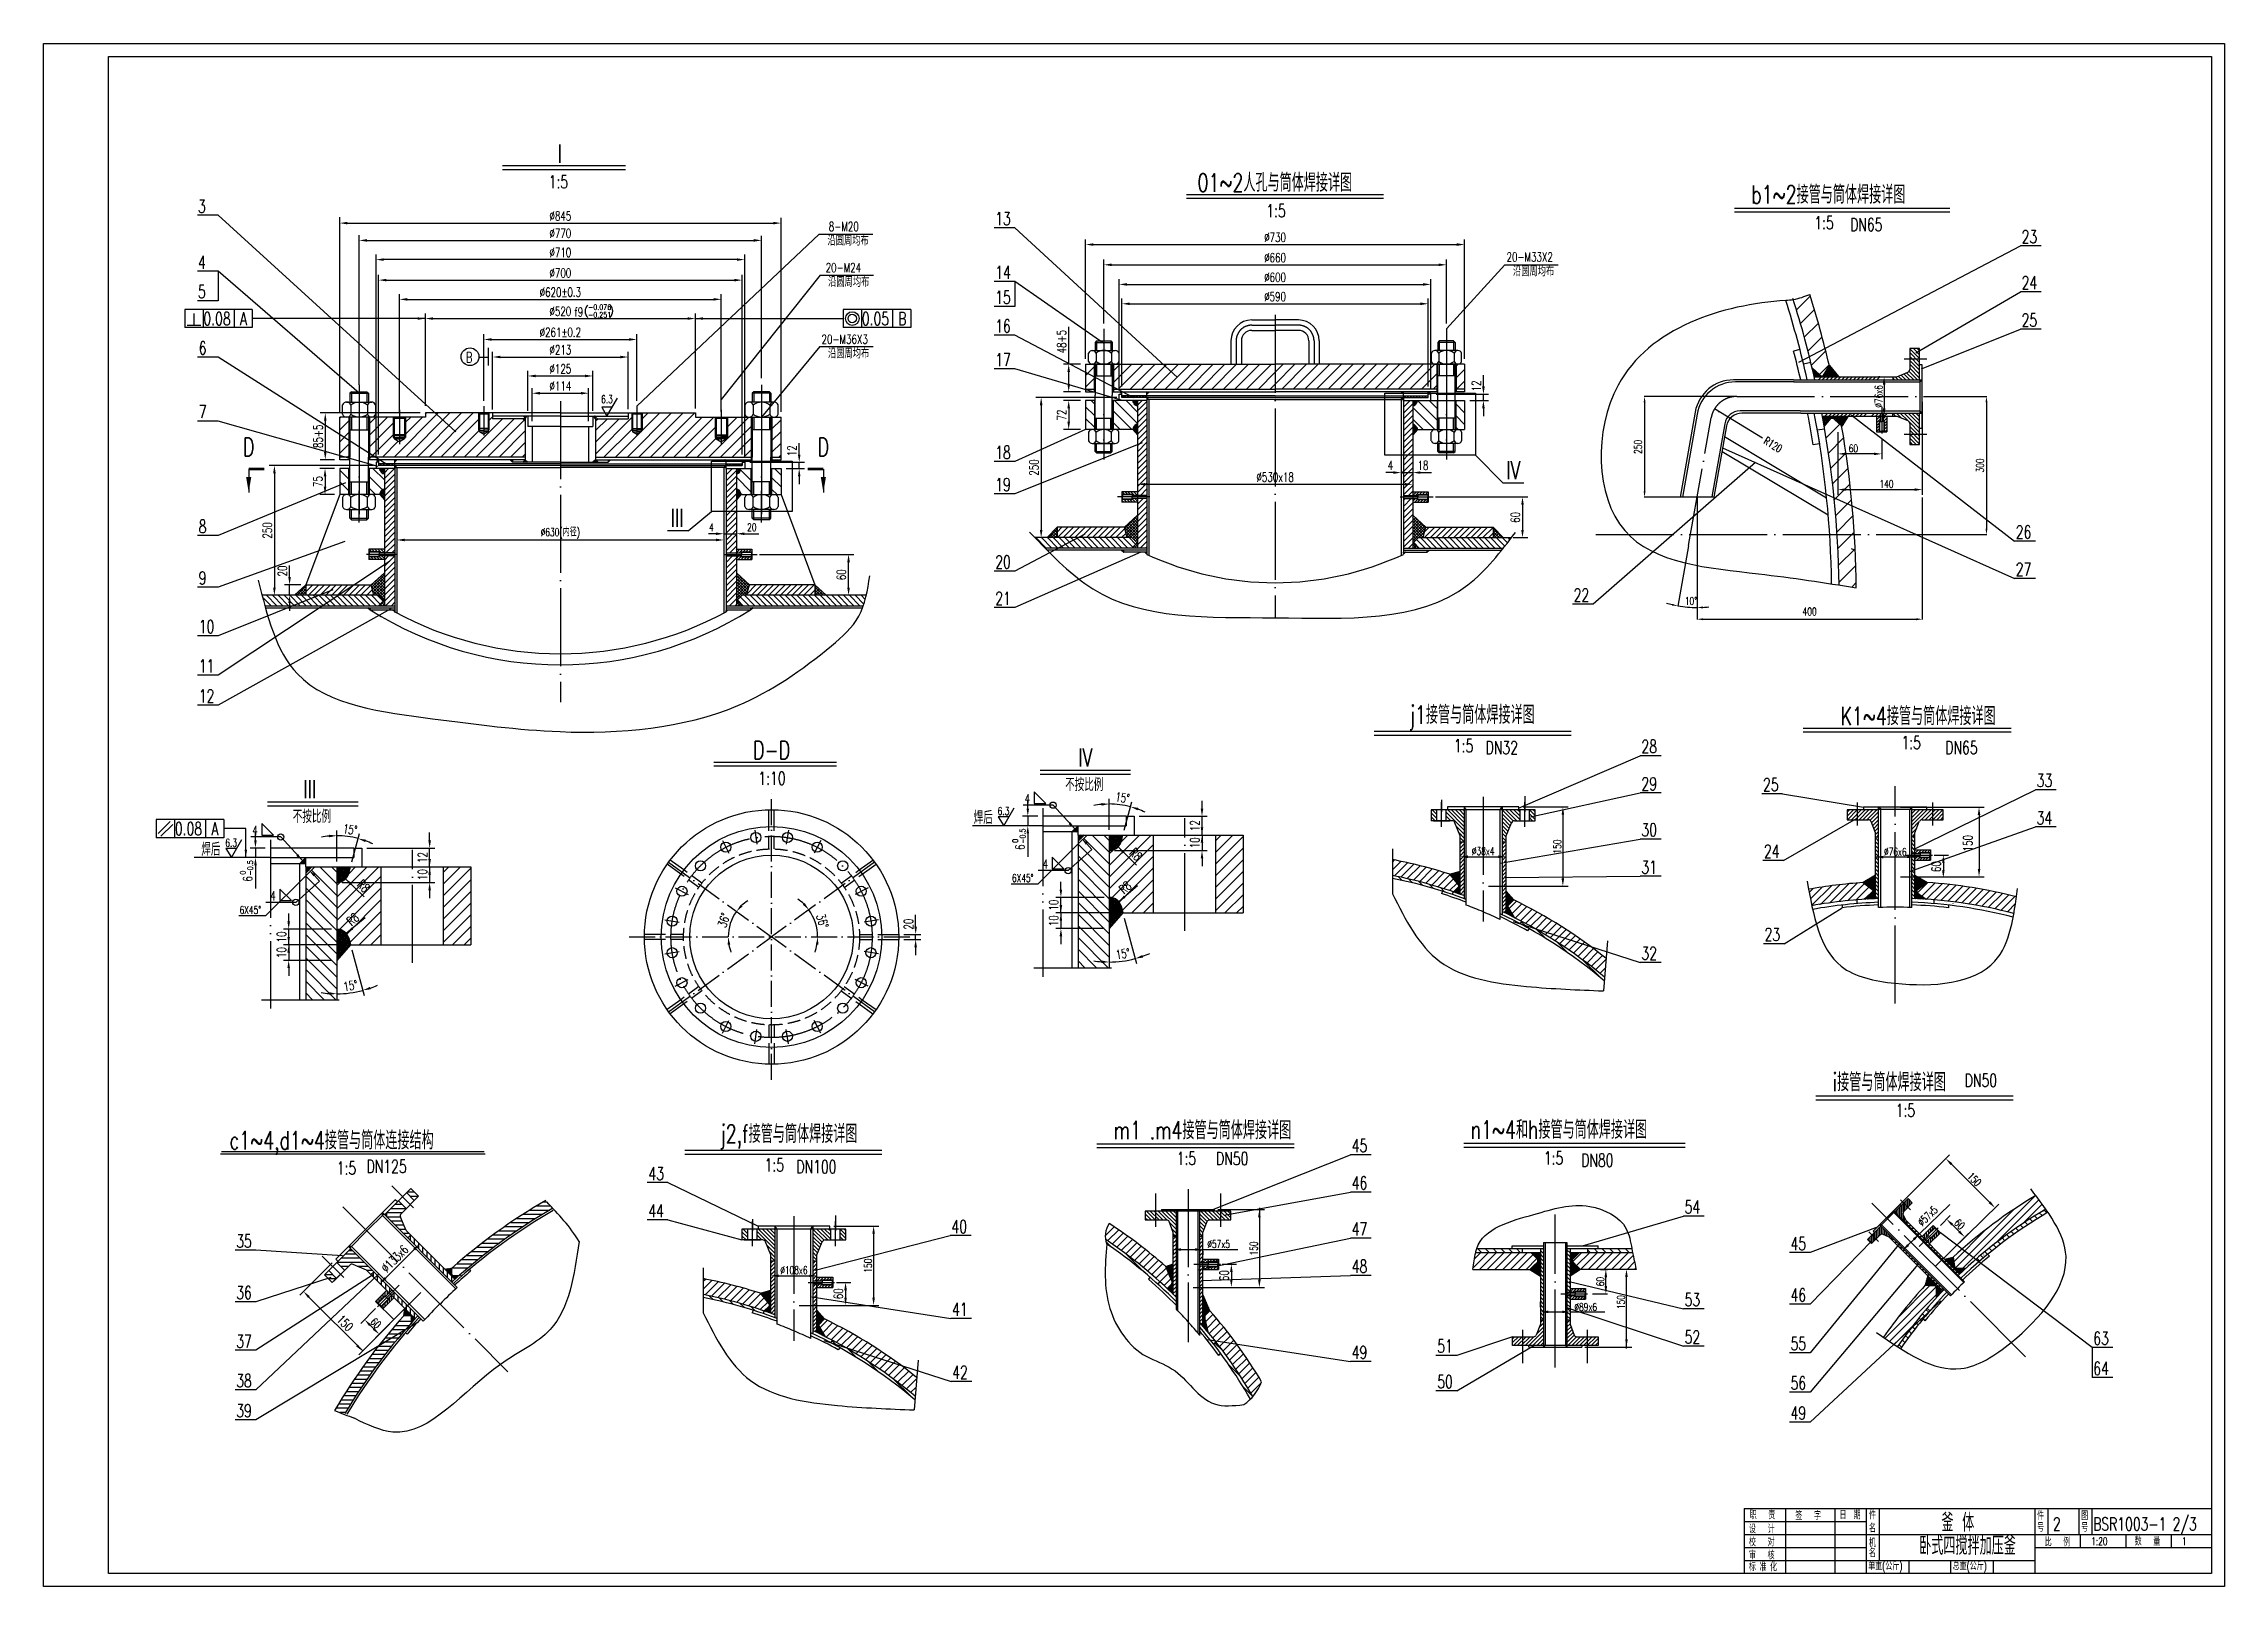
# Model space of a CAD drawing. Extents: x -54047 to 31317, y -2 to 11950.
# Drawn here: x -2709 to 14091, y -2 to 11878 of the extents above; entities that cross this region are included whole.
import ezdxf
from ezdxf.enums import TextEntityAlignment as Align

# ---------------------------------------------------------------- set-up
doc = ezdxf.new("R2010")
doc.units = 0
doc.header["$LTSCALE"] = 20
for name, pattern in [('DASHDOT-M', [36, 30, -3, 0, -3]), ('DASHDOT-S', [14, 10, -2, 0, -2]), ('DIVIDE-M', [39, 30, -3, 0, -3, 0, -3]), ('HIDDEN-M', [7, 5, -2])]:
    doc.linetypes.add(name, pattern=pattern)
doc.layers.get('0').update_dxf_attribs({"linetype": 'CONTINUOUS'})
for name, color, linetype in [('1轮廓实线层', 7, 'CONTINUOUS'), ('6文字层', 3, 'CONTINUOUS'), ('图框层', 7, 'CONTINUOUS')]:
    doc.layers.add(name, color=color, linetype=linetype)
doc.styles.add('BIAOZHU', font='ROMANS.shx', dxfattribs={"width": 0.7, "bigfont": 'HLFSD.shx'})
doc.styles.add('HZ', font='ROMANS.shx', dxfattribs={"width": 0.7, "height": 60, "bigfont": 'HLFSD.shx'})
doc.styles.add('PC_TEXTSTYLE', font='romans.shx', dxfattribs={"width": 0.8, "bigfont": 'hzfs.shx'})
doc.styles.add('ROMANS', font='ROMANS', dxfattribs={"width": 0.7, "height": 60})
doc.styles.get("Standard").update_dxf_attribs({"font": 'isocp.shx', "width": 0.707, "bigfont": 'hztxt.shx'})
doc.dimstyles.get("Standard").update_dxf_attribs({"dimtxt": 0.18, "dimasz": 0.18, "dimexe": 0.18, "dimexo": 0.0625, "dimgap": 0.09, "dimtad": 0, "dimtih": 1, "dimtoh": 1, "dimdec": 4, "dimzin": 0, "dimdsep": 46, "dimtxsty": 'Standard', "dimcen": 0.09, "dimadec": 0, "dimazin": 0, "dimtfac": 1, "dimtdec": 4, "dimtofl": 0, "dimtmove": 0, "dimatfit": 3, "dimfxl": 0, "dimtolj": 1, "dimtzin": 0, "dimarcsym": 0})
pattern_1 = [(45, (-54656.114, -1.8197), (-2.24506403, 2.24506403), []), (135, (-54656.114, -1.8197), (-2.24506403, -2.24506403), [])]
pattern_2 = [(135, (-20025.517, 441.583), (-11.22532, -11.22532), []), (225, (-20025.517, 441.583), (11.22532, -11.22532), [])]
pattern_3 = [(45, (-68153.59, -1078.204), (-5.9868224, 5.9868224), []), (135, (-68153.59, -1078.204), (-5.9868224, -5.9868224), [])]
pattern_4 = [(135, (-20025.5168, 441.5834), (-2.24506403, -2.24506403), []), (225, (-20025.5168, 441.5834), (2.24506403, -2.24506403), [])]
pattern_5 = [(135, (-20025.517, 441.583), (-6.735192, -6.735192), []), (225, (-20025.517, 441.583), (6.735192, -6.735192), [])]
pattern_6 = [(0, (-34383.056, 8491.984), (7e-15, 21.166614), [])]
pattern_7 = [(45, (-68423.026, -1378.9614), (-5.9868224, 5.9868224), []), (135, (-68423.026, -1378.9614), (-5.9868224, -5.9868224), [])]
pattern_8 = [(45, (-68038.117, -1225.094), (-5.9868224, 5.9868224), []), (135, (-68038.117, -1225.094), (-5.9868224, -5.9868224), [])]
pattern_9 = [(45, (-68038.117, -1225.094), (-14.967056, 14.967056), [])]
pattern_10 = [(45, (-92662.61, -3744.46), (-29.934112, 29.934112), [])]
pattern_11 = [(315, (-30485.723, -3726.59), (-14.967056, -14.967056), [])]
pattern_12 = [(135, (-54656.114, -1.82), (-11.22532, -11.22532), []), (225, (-54656.114, -1.82), (11.22532, -11.22532), [])]
pattern_13 = [(135, (-54656.114, -1.82), (-44.90128, -44.90128), [])]
pattern_14 = [(135, (-54656.114, -1.8197), (-2.24506403, -2.24506403), []), (225, (-54656.114, -1.8197), (2.24506403, -2.24506403), [])]
pattern_15 = [(45, (-54656.114, -1.82), (-22.45064, 22.45064), [])]
pattern_16 = [(45, (-63113.217, 1848.186), (-5.9868224, 5.9868224), []), (135, (-63113.217, 1848.186), (-5.9868224, -5.9868224), [])]
pattern_17 = [(45, (16958.9, -12296.71), (-67.35192, 67.35192), [])]

msp = doc.modelspace()

# ---------------------------------------------------------------- texts
at = {"color": 4, "linetype": 'Continuous', "width": 0.7}
for s, height, style, p in [('I', 140, 'HZ', (1251, 10961)), ('01~2人孔与筒体焊接详图', 140, 'HZ', (6181, 10738)), ('b1~2接管与筒体焊接详图', 140, 'HZ', (10447, 10646)), ('3', 100, 'ROMANS', (-1520, 10576)), ('13', 100, 'ROMANS', (4622, 10481)), ('23', 100, 'ROMANS', (12529, 10341)), ('4', 100, 'ROMANS', (-1520, 10145)), ('14', 100, 'ROMANS', (4622, 10067)), ('24', 100, 'ROMANS', (12529, 9987)), ('5', 100, 'ROMANS', (-1520, 9919)), ('15', 100, 'ROMANS', (4622, 9875)), ('16', 100, 'ROMANS', (4622, 9653)), ('25', 100, 'ROMANS', (12529, 9699)), ('6', 100, 'ROMANS', (-1514, 9484)), ('17', 100, 'ROMANS', (4622, 9394)), ('7', 100, 'ROMANS', (-1514, 8993)), ('18', 100, 'ROMANS', (4622, 8680)), ('IV', 140, 'ROMANS', (8559, 8524)), ('19', 100, 'ROMANS', (4622, 8433)), ('III', 140, 'ROMANS', (2122, 8157)), ('8', 100, 'ROMANS', (-1514, 8110)), ('26', 100, 'ROMANS', (12484, 8067)), ('20', 100, 'ROMANS', (4622, 7837)), ('9', 100, 'ROMANS', (-1514, 7713)), ('27', 100, 'ROMANS', (12484, 7780)), ('21', 100, 'ROMANS', (4622, 7556)), ('22', 100, 'ROMANS', (9078, 7582)), ('10', 100, 'ROMANS', (-1514, 7339)), ('11', 100, 'ROMANS', (-1514, 7035)), ('12', 100, 'ROMANS', (-1514, 6804)), ('j1接管与筒体焊接详图', 140, 'HZ', (7814, 6640)), ('K1~4接管与筒体焊接详图', 140, 'HZ', (11134, 6630)), ('D-D', 140, 'HZ', (2757, 6368)), ('IV', 140, 'HZ', (5261, 6311)), ('28', 100, 'ROMANS', (9600, 6416)), ('29', 100, 'ROMANS', (9600, 6128)), ('25', 100, 'ROMANS', (10537, 6122)), ('33', 100, 'ROMANS', (12645, 6154)), ('III', 140, 'HZ', (-708, 6067)), ('34', 100, 'ROMANS', (12645, 5866)), ('30', 100, 'ROMANS', (9600, 5774)), ('31', 100, 'ROMANS', (9600, 5486)), ('24', 100, 'ROMANS', (10544, 5609)), ('23', 100, 'ROMANS', (10549, 4968)), ('32', 100, 'ROMANS', (9600, 4823)), ('i接管与筒体焊接详图', 140, 'HZ', (11074, 3811)), ('j2,f接管与筒体焊接详图', 140, 'HZ', (2504, 3413)), ('m1 .m4接管与筒体焊接详图', 140, 'HZ', (5535, 3441)), ('n1~4和h接管与筒体焊接详图', 140, 'HZ', (8285, 3445)), ('c1~4,d1~4接管与筒体连接结构', 140, 'HZ', (-1277, 3363)), ('45', 100, 'ROMANS', (7368, 3342)), ('43', 100, 'ROMANS', (1950, 3127)), ('46', 100, 'ROMANS', (7368, 3055)), ('44', 100, 'ROMANS', (1950, 2840)), ('54', 100, 'ROMANS', (9933, 2870)), ('35', 100, 'ROMANS', (-1225, 2607)), ('40', 100, 'ROMANS', (4285, 2719)), ('47', 100, 'ROMANS', (7368, 2700)), ('45', 100, 'ROMANS', (10749, 2588)), ('48', 100, 'ROMANS', (7368, 2413)), ('36', 100, 'ROMANS', (-1225, 2210)), ('53', 100, 'ROMANS', (9933, 2156)), ('46', 100, 'ROMANS', (10749, 2191)), ('41', 100, 'ROMANS', (4289, 2081)), ('37', 100, 'ROMANS', (-1225, 1836)), ('49', 100, 'ROMANS', (7368, 1750)), ('51', 100, 'ROMANS', (8027, 1798)), ('52', 100, 'ROMANS', (9933, 1868)), ('55', 100, 'ROMANS', (10749, 1818)), ('63', 100, 'ROMANS', (13081, 1858)), ('42', 100, 'ROMANS', (4291, 1596)), ('64', 100, 'ROMANS', (13081, 1626)), ('38', 100, 'ROMANS', (-1225, 1532)), ('50', 100, 'ROMANS', (8027, 1524)), ('56', 100, 'ROMANS', (10749, 1514)), ('39', 100, 'ROMANS', (-1225, 1301)), ('49', 100, 'ROMANS', (10749, 1283))]:
    msp.add_text(s, height=height, dxfattribs=dict(at, style=style)).set_placement(p)
at = {"color": 7, "linetype": 'Continuous', "width": 0.7}
for s, height, style, p in [('1:5', 100, 'HZ', (1182, 10764)), ('1:5', 100, 'HZ', (6710, 10541)), ('8-M20', 70, 'HZ', (3340, 10435)), ('1:5', 100, 'HZ', (10932, 10449)), ('DN65', 100, 'HZ', (11208, 10434)), ('沿圆周均布', 70, 'HZ', (3329, 10324)), ('20-M33X2', 70, 'HZ', (8561, 10200)), ('20-M24', 70, 'HZ', (3316, 10118)), ('沿圆周均布', 70, 'HZ', (3334, 10006)), ('沿圆周均布', 70, 'HZ', (8610, 10088)), ('0.08', 100, 'ROMANS', (-1478, 9710)), ('A', 100, 'ROMANS', (-1197, 9710)), ('f9', 70, 'BIAOZHU', (1380, 9777)), ('-0.076', 42, 'BIAOZHU', (1485, 9828)), ('-0.251', 42, 'BIAOZHU', (1485, 9769)), ('0.05', 100, 'ROMANS', (3594, 9710)), ('B', 100, 'ROMANS', (3875, 9710)), ('20-M36X3', 70, 'HZ', (3284, 9567)), ('B', 80, 'HZ', (544, 9422)), ('沿圆周均布', 70, 'HZ', (3333, 9455)), ('1:5', 100, 'HZ', (8155, 6421)), ('DN32', 100, 'HZ', (8400, 6407)), ('1:5', 100, 'HZ', (11603, 6446)), ('DN65', 100, 'HZ', (11941, 6407)), ('1:10', 100, 'HZ', (2797, 6171)), ('不按比例', 100, 'HZ', (5161, 6122)), ('4', 70, 'ROMANS', (4849, 6029)), ('0.08', 100, 'ROMANS', (-1698, 5783)), ('A', 100, 'ROMANS', (-1417, 5783)), ('不按比例', 100, 'HZ', (-789, 5877)), ('焊后', 100, 'HZ', (4456, 5869)), ('焊后', 100, 'HZ', (-1494, 5624)), ('4', 70, 'ROMANS', (-1101, 5784)), ('4', 70, 'ROMANS', (4987, 5525)), ('6X45%%d', 60, 'HZ', (4751, 5422)), ('6X45%%d', 60, 'HZ', (-1199, 5177)), ('4', 70, 'ROMANS', (-963, 5281)), ('DN50', 100, 'HZ', (12091, 3844)), ('1:5', 100, 'HZ', (11559, 3614)), ('1:5', 100, 'HZ', (-451, 3169)), ('DN125', 100, 'HZ', (-221, 3182)), ('1:5', 100, 'HZ', (2845, 3194)), ('DN100', 100, 'HZ', (3090, 3179)), ('1:5', 100, 'HZ', (6020, 3244)), ('DN50', 100, 'HZ', (6323, 3243)), ('1:5', 100, 'HZ', (8848, 3247)), ('DN80', 100, 'HZ', (9136, 3230)), ('釜 体', 140, 'HZ', (11911, 420)), ('2', 100, 'HZ', (12770, 429)), ('BSR1003-1 2/3', 100, 'HZ', (13080, 429)), ('卧式四搅拌加压釜', 140, 'HZ', (11740, 241)), ('1:20', 60, 'HZ', (13065, 315)), ('1', 60, 'HZ', (13765, 315))]:
    msp.add_text(s, height=height, dxfattribs=dict(at, style=style)).set_placement(p)
at = {"color": 7, "linetype": 'Continuous', "style": 'ROMANS', "width": 0.7}
for p in [(1631, 9110), (4686, 5938), (-1264, 5694)]:
    msp.add_text('6.3', height=60, dxfattribs=at).set_placement(p, align=Align.CENTER)
at = {"color": 4, "linetype": 'Continuous', "style": 'ROMANS', "width": 0.7}
for p in [(-1129, 8702), (3298, 8702)]:
    msp.add_text('D', height=140, dxfattribs=at).set_placement(p, align=Align.CENTER)
at = {"color": 7, "linetype": 'Continuous', "attachment_point": 5}
for s, insert, char_height, style in [('∅845', (1272, 10551), 70, 'BIAOZHU'), ('∅770', (1272, 10418), 70, 'BIAOZHU'), ('\\A1;∅730', (6778, 10386), 70, 'BIAOZHU'), ('\\A1;∅710', (1272, 10270), 70, 'BIAOZHU'), ('\\A1;∅660', (6778, 10230), 70, 'BIAOZHU'), ('\\A1;∅700', (1272, 10112), 70, 'BIAOZHU'), ('\\A1;∅600', (6778, 10079), 70, 'BIAOZHU'), ('\\A1;∅620±0.3', (1272, 9964), 70, 'BIAOZHU'), ('\\A1;∅590', (6778, 9930), 70, 'BIAOZHU'), ('\\A1;∅520', (1272, 9816), 70, 'BIAOZHU'), ('∅261±0.2', (1272, 9655), 70, 'BIAOZHU'), ('∅213', (1272, 9520), 70, 'BIAOZHU'), ('\\A1;∅125', (1272, 9374), 70, 'BIAOZHU'), ('∅114', (1272, 9241), 70, 'BIAOZHU'), ('\\A1;60', (11233, 8761), 60, 'HZ'), ('∅530x18', (6778, 8540), 70, 'BIAOZHU'), ('4', (7667, 8630), 70, 'BIAOZHU'), ('\\A1;18', (7917, 8630), 70, 'BIAOZHU'), ('\\A1;140', (11488, 8487), 60, 'HZ'), ('%%c630(内径)', (1272, 8106), 60, 'BIAOZHU'), ('4', (2436, 8154), 60, 'BIAOZHU'), ('\\A1;20', (2747, 8154), 60, 'BIAOZHU'), ('10°', (9982, 7586), 60, 'HZ'), ('400', (10896, 7505), 60, 'HZ'), ('%%c38x4', (8381, 5660), 60, 'HZ'), ('%%c57x5', (6343, 2634), 60, 'HZ'), ('%%c108x6', (3071, 2433), 60, 'HZ'), ('%%c89x6', (9171, 2150), 60, 'HZ')]:
    msp.add_mtext(s, dxfattribs=dict(at, insert=insert, char_height=char_height, style=style))
for s, insert, char_height, rotation, style in [('\\A1;48+5', (5133, 9583), 70, 90, 'BIAOZHU'), ('\\A1;12', (8328, 9242), 70, 90, 'BIAOZHU'), ('%%c76x6', (11427, 9161), 60, 90, 'HZ'), ('\\A1;85+5', (-594, 8854), 70, 90, 'BIAOZHU'), ('72', (5133, 9018), 70, 90, 'BIAOZHU'), ('\\A1;12', (3057, 8743), 70, 90, 'BIAOZHU'), ('\\A1;250', (9574, 8773), 60, 90, 'HZ'), ('R120', (10614, 8790), 60, 328.6, 'HZ'), ('\\A1;250', (4921, 8614), 70, 90, 'BIAOZHU'), ('\\A1;300', (12208, 8630), 60, 90, 'HZ'), ('75', (-596, 8506), 70, 90, 'BIAOZHU'), ('\\A1;60', (8629, 8230), 70, 90, 'BIAOZHU'), ('\\A1;250', (-986, 8130), 70, 90, 'BIAOZHU'), ('\\A1;20', (-869, 7817), 70, 90, 'BIAOZHU'), ('\\A1;60', (3437, 7788), 70, 90, 'BIAOZHU'), ('\\A1;15°', (5602, 6071), 70, 351.5397, 'BIAOZHU'), ('\\A1;12', (6160, 5856), 70, 90, 'BIAOZHU'), ('\\A1;15°', (-348, 5826), 70, 351.5397, 'BIAOZHU'), ('0', (4776, 5739), 42, 90, 'BIAOZHU'), ('-0.5', (4833, 5775), 42, 90, 'BIAOZHU'), ('\\A1;10', (6160, 5724), 70, 90, 'BIAOZHU'), ('\\A1;150', (8952, 5695), 60, 90, 'HZ'), ('150', (12115, 5721), 70, 90, 'BIAOZHU'), ('-0.5', (-1117, 5531), 42, 90, 'BIAOZHU'), ('\\A1;12', (210, 5611), 70, 90, 'BIAOZHU'), ('\\A1;6', (4813, 5690), 70, 90, 'BIAOZHU'), ('R8', (5705, 5635), 70, 315, 'BIAOZHU'), ('%%c76x6', (11556, 5655), 60, 359, 'HZ'), ('\\A1;60', (11871, 5541), 70, 90, 'BIAOZHU'), ('0', (-1174, 5494), 42, 90, 'BIAOZHU'), ('\\A1;6', (-1137, 5446), 70, 90, 'BIAOZHU'), ('R8', (-245, 5391), 70, 315, 'BIAOZHU'), ('\\A1;10', (210, 5479), 70, 90, 'BIAOZHU'), ('R8', (5623, 5380), 70, 40.5, 'BIAOZHU'), ('\\A1;10', (5073, 5244), 70, 90, 'BIAOZHU'), ('R8', (-327, 5135), 70, 40.5, 'BIAOZHU'), ('\\A1;36°', (2532, 5128), 70, 70.753, 'BIAOZHU'), ('\\A1;36°', (3291, 5121), 70, 287.2993, 'BIAOZHU'), ('\\A1;20', (3954, 5098), 70, 90, 'BIAOZHU'), ('\\A1;10', (5073, 5124), 70, 90, 'BIAOZHU'), ('\\A1;10', (-876, 4999), 70, 90, 'BIAOZHU'), ('\\A1;10', (-876, 4879), 70, 90, 'BIAOZHU'), ('\\A1;15°', (5605, 4869), 70, 8.3762, 'BIAOZHU'), ('\\A1;15°', (-345, 4624), 70, 8.3762, 'BIAOZHU'), ('150', (12165, 3133), 60, 315, 'HZ'), ('%%c57x5', (11805, 2850), 60, 44, 'HZ'), ('\\A1;60', (12051, 2787), 60, 315.4344, 'HZ'), ('∅133x6', (-4, 2521), 70, 45, 'BIAOZHU'), ('\\A1;150', (6614, 2600), 60, 90, 'HZ'), ('\\A1;150', (3642, 2468), 60, 90, 'HZ'), ('\\A1;60', (6386, 2391), 70, 90, 'BIAOZHU'), ('\\A1;60', (9283, 2345), 60, 90, 'HZ'), ('\\A1;60', (3414, 2251), 70, 90, 'BIAOZHU'), ('\\A1;150', (9442, 2187), 60, 90, 'HZ'), ('150', (-387, 2026), 70, 315, 'BIAOZHU'), ('\\A1;60', (-150, 2025), 60, 315, 'HZ')]:
    msp.add_mtext(s, dxfattribs=dict(at, insert=insert, char_height=char_height, rotation=rotation, style=style))
at = {"layer": '6文字层', "ltscale": 5, "style": 'PC_TEXTSTYLE', "width": 0.667}
for s, p in [('职   责', (10434, 516)), ('签   字', (10786, 510)), ('日  期', (11126, 516)), ('件', (11353, 516)), ('件', (12648, 510)), ('图', (12988, 510)), ('校   对', (10428, 307)), ('设   计', (10428, 408)), ('机', (11353, 301)), ('名', (11353, 414)), ('号', (12648, 420)), ('比   例', (12707, 307)), ('号', (12988, 420)), ('数   量', (13400, 313)), ('标 准 化', (10428, 116)), ('审   核', (10428, 206)), ('单重(公斤)', (11347, 124)), ('名', (11353, 224)), ('总重(公斤)', (11997, 124))]:
    msp.add_text(s, height=60, dxfattribs=at).set_placement(p)

# ---------------------------------------------------------------- hatches: boundary and pattern name
at = {"linetype": 'Continuous'}
h = msp.add_hatch(dxfattribs=at)
h.set_pattern_fill('ANSI31', scale=30, style=0)
h.set_pattern_definition(pattern_17)
edge = h.paths.add_edge_path()
edge.add_line((10897, 9946), (10894, 9945))
edge.add_spline(control_points=[(10894, 9945), (10853, 9929), (10812, 9913), (10770, 9906)], knot_values=[0, 0, 0, 0, 130.297084, 130.297084, 130.297084, 130.297084], degree=3, periodic=0)
edge.add_arc((3484, 7612), 7639, 14.8008, 17.4732, ccw=False)
edge.add_line((10869, 9564), (10987, 9639))
edge.add_arc((3484, 7612), 7772, 15.1109, 17.4732)
h = msp.add_hatch(dxfattribs=at)
h.set_pattern_fill('ANSI31', scale=30, style=0)
h.set_pattern_definition(pattern_17)
h.paths.add_polyline_path([(10987, 9639), (10869, 9564, -0.003212), (10893, 9469), (11015, 9532, 0.003529)])
h.paths.add_polyline_path([(11015, 9532), (10893, 9469, -0.002872), (10914, 9384), (10983, 9321), (10999, 9321), (11048, 9398, 0.004445)])
h.paths.add_polyline_path([(11142, 8934), (11079, 8991), (11057, 8991), (11007, 8933, -0.018211), (11083, 8382), (11223, 8319, 0.019977)])
h.paths.add_polyline_path([(11223, 8319), (11083, 8382, -0.009304), (11107, 8098), (11240, 8098, 0.007121)])
edge = h.paths.add_edge_path()
edge.add_line((11240, 8098), (11107, 8098))
edge.add_arc((3484, 7612), 7639, 0.7259, 3.6461, ccw=False)
edge.add_spline(control_points=[(11122, 7709), (11166, 7702), (11211, 7695), (11255, 7688)], knot_values=[4457.652241, 4457.652241, 4457.652241, 4457.652241, 4596.81493, 4596.81493, 4596.81493, 4596.81493], degree=3, periodic=0)
edge.add_arc((3484, 7612), 7772, 0.5581, 3.5835)
h = msp.add_hatch(dxfattribs=at)
h.set_pattern_fill('ANSI31', scale=6.66665, angle=90, style=0)
h.set_pattern_definition([(135, (-30797.321, 15443.755), (-14.967056, -14.967056), [])])
h.paths.add_polyline_path([(11743, 9289), (11743, 9451), (11667, 9451), (11667, 9370, -0.306678), (11652, 9347), (11567, 9313), (11536, 9313), (11536, 9289)])
h.paths.add_polyline_path([(11743, 9033), (11536, 9033), (11536, 9009), (11567, 9009), (11652, 8975, -0.306678), (11667, 8953), (11667, 8871), (11743, 8871)])
h.paths.add_polyline_path([(11743, 8871), (11667, 8871), (11667, 8791), (11743, 8791)])
h.paths.add_polyline_path([(11743, 9531), (11667, 9531), (11667, 9451), (11743, 9451)])
h = msp.add_hatch(dxfattribs=at)
h.set_pattern_fill('ANSI37', scale=2.66666, style=0)
h.set_pattern_definition([(315.16661, (-68586.495, 19682.64), (-5.9693881, -6.0042062), []), (225.16661, (-68586.495, 19682.64), (-6.0042062, 5.9693881), [])])
h.paths.add_polyline_path([(11048, 9399), (11112, 9322), (11112, 9314), (10931, 9313, 0.002696), (10916, 9382), (10983, 9321), (10999, 9321)])
h = msp.add_hatch(dxfattribs=at)
h.set_pattern_fill('ANSI31', scale=6.66665, style=0)
h.set_pattern_definition([(45, (-68555.564, -1591.47), (-14.967056, 14.967056), [])])
h.paths.add_polyline_path([(10959, 9313, -0.000934), (10955, 9289), (11437, 9289), (11437, 9313)])
h.paths.add_polyline_path([(11341, 9009), (11341, 9033), (11113, 9033), (11113, 9009)])
h.paths.add_polyline_path([(11437, 9009), (11437, 9033), (11365, 9033), (11365, 9009)])
h = msp.add_hatch(dxfattribs=at)
h.set_pattern_fill('ANSI31', scale=20, angle=90, style=0)
h.set_pattern_definition(pattern_13)
h.paths.add_polyline_path([(5718, 9090, -0.355895), (5687, 9115), (5683, 9130), (5530, 9130), (5530, 8906), (5544, 8906, -0.023385), (5547, 8906), (5683, 8906), (5687, 8920, -0.355895), (5718, 8946)])
h.paths.add_polyline_path([(5386, 9130), (5318, 9130), (5318, 8906), (5369, 8906, -0.023385), (5372, 8906), (5386, 8906)])
h = msp.add_hatch(dxfattribs=at)
h.set_pattern_fill('ANSI37', angle=90, style=0)
h.set_pattern_definition(pattern_14)
h.paths.add_polyline_path([(5598, 9198), (5583, 9198), (5598, 9182)])
h.paths.add_polyline_path([(5807, 9198), (5790, 9198), (5790, 9182)])
h.paths.add_polyline_path([(5806, 9138), (5790, 9154), (5790, 9138)])
h = msp.add_hatch(dxfattribs=at)
h.set_pattern_fill('ANSI37', scale=5, angle=90, style=0)
h.set_pattern_definition(pattern_12)
h.paths.add_polyline_path([(5703, 9154), (5680, 9166), (5598, 9166), (5598, 9154)])
h.paths.add_polyline_path([(5790, 9154), (5790, 9166), (5680, 9166), (5703, 9154)])
h = msp.add_hatch(dxfattribs=at)
h.set_pattern_fill('ANSI37', scale=3, angle=90, style=0)
h.set_pattern_definition([(135, (-54656.114, -1.82), (-6.7351921, -6.7351921), []), (225, (-54656.114, -1.82), (6.7351921, -6.7351921), [])])
h.paths.add_polyline_path([(5718, 9130), (5683, 9130), (5688, 9112, 0.323177), (5718, 9090)])
h.paths.add_polyline_path([(5718, 8946, 0.323177), (5688, 8924), (5683, 8906), (5718, 8866)])
h.paths.add_polyline_path([(7838, 8866), (7874, 8906), (7869, 8924, 0.323177), (7838, 8946)])
h.paths.add_polyline_path([(7869, 9112), (7874, 9130), (7838, 9130), (7838, 9090, 0.323177)])
h = msp.add_hatch(dxfattribs=at)
h.set_pattern_fill('ANSI37', angle=90, style=0)
h.set_pattern_definition(pattern_14)
h.paths.add_polyline_path([(7766, 9198), (7750, 9198), (7763, 9186), (7766, 9186)])
h.paths.add_polyline_path([(7958, 9186), (7962, 9186), (7973, 9198), (7958, 9198)])
h.paths.add_polyline_path([(7766, 9182), (7766, 9186), (7763, 9186)])
h.paths.add_polyline_path([(7958, 9182), (7962, 9186), (7958, 9186)])
h.paths.add_polyline_path([(7750, 9138), (7766, 9138), (7766, 9154)])
h = msp.add_hatch(dxfattribs=at)
h.set_pattern_fill('ANSI37', scale=5, angle=90, style=0)
h.set_pattern_definition(pattern_12)
h.paths.add_polyline_path([(7958, 9154), (7958, 9166), (7766, 9166), (7766, 9154)])
h = msp.add_hatch(dxfattribs=at)
h.set_pattern_fill('ANSI31', scale=20, angle=90, style=0)
h.set_pattern_definition(pattern_13)
h.paths.add_polyline_path([(8026, 9130), (7874, 9130), (7870, 9115, -0.355895), (7838, 9090), (7838, 8946, -0.355895), (7870, 8920), (7874, 8906), (8009, 8906, -0.023385), (8012, 8906), (8026, 8906)])
h.paths.add_polyline_path([(8238, 9130), (8170, 9130), (8170, 8906), (8184, 8906, -0.023385), (8187, 8906), (8238, 8906)])
h = msp.add_hatch(dxfattribs=at)
h.set_pattern_fill('ANSI37', angle=90, style=0)
h.set_pattern_definition(pattern_4)
h.paths.add_polyline_path([(1013, 9010), (990, 9010), (1002, 8990)])
h.paths.add_polyline_path([(1002, 8990), (982, 8990), (1002, 8970)])
h.paths.add_polyline_path([(1553, 9010), (1530, 9010), (1542, 8990)])
h.paths.add_polyline_path([(1562, 8990), (1542, 8990), (1542, 8970)])
h = msp.add_hatch(dxfattribs=at)
h.set_pattern_fill('ANSI37', scale=3, style=0)
h.set_pattern_definition([(45, (16958.903, -12296.708), (-6.735192, 6.735192), []), (135, (16958.903, -12296.708), (-6.735192, -6.735192), [])])
h.paths.add_polyline_path([(10993, 9009, -0.002555), (11007, 8933), (11057, 8991), (11079, 8991), (11145, 8932), (11183, 8991), (11164, 9009)])
h.paths.add_polyline_path([(11164, 9009), (11183, 8991), (11194, 9009)])
h = msp.add_hatch(dxfattribs=at)
h.set_pattern_fill('ANSI31', scale=4.999987, angle=180, style=0)
h.set_pattern_definition([(225, (18999.623, -10931.803), (11.225292, -11.225292), [])])
h.paths.add_polyline_path([(11411, 9009), (11411, 8889), (11431, 8889), (11431, 8969), (11439, 8969), (11439, 9009)])
h.paths.add_polyline_path([(11463, 9009), (11463, 8969), (11471, 8969), (11471, 8889), (11491, 8889), (11491, 9009)])
h = msp.add_hatch(dxfattribs=at)
h.set_pattern_fill('ANSI31', scale=13.3333, style=0)
h.set_pattern_definition([(45, (-68456.876, -1591.47), (-29.934112, 29.934112), [])])
h.paths.add_polyline_path([(11463, 9033), (11463, 9009), (11536, 9009), (11536, 9033)])
h = msp.add_hatch(dxfattribs=at)
h.set_pattern_fill('ANSI31', scale=20, angle=90, style=0)
h.set_pattern_definition([(135, (-20025.517, 441.583), (-44.90128, -44.90128), [])])
h.paths.add_polyline_path([(-84, 8566, -0.355895), (-116, 8592), (-120, 8606), (-198, 8606), (-198, 8406), (-184, 8406, -0.023385), (-181, 8406), (-120, 8406), (-116, 8421, -0.355895), (-84, 8446)])
h.paths.add_polyline_path([(-358, 8606), (-428, 8606), (-428, 8406), (-375, 8406, -0.023385), (-372, 8406), (-358, 8406)])
h = msp.add_hatch(dxfattribs=at)
h.set_pattern_fill('ANSI37', angle=90, style=0)
h.set_pattern_definition(pattern_4)
h.paths.add_polyline_path([(-128, 8674), (-144, 8674), (-128, 8658)])
h.paths.add_polyline_path([(11, 8674), (-4, 8674), (-4, 8658)])
h.paths.add_polyline_path([(-4, 8630), (-4, 8614), (12, 8614)])
h = msp.add_hatch(dxfattribs=at)
h.set_pattern_fill('ANSI37', scale=5, angle=90, style=0)
h.set_pattern_definition(pattern_2)
h.paths.add_polyline_path([(-4, 8642), (-128, 8642), (-128, 8630), (-4, 8630)])
h = msp.add_hatch(dxfattribs=at)
h.set_pattern_fill('ANSI37', scale=3, angle=90, style=0)
h.set_pattern_definition(pattern_5)
h.paths.add_polyline_path([(-84, 8446, 0.323177), (-115, 8425), (-120, 8406), (-84, 8366)])
h.paths.add_polyline_path([(-84, 8606), (-120, 8606), (-115, 8588, 0.323177), (-84, 8566)])
h = msp.add_hatch(dxfattribs=at)
h.set_pattern_fill('ANSI37', style=0)
h.set_pattern_definition(pattern_1)
h.paths.add_polyline_path([(904, 8654), (904, 8674), (885, 8674)])
h.paths.add_polyline_path([(1002, 8674), (982, 8654), (1022, 8654)])
h.paths.add_polyline_path([(1542, 8674), (1522, 8654), (1562, 8654)])
h.paths.add_polyline_path([(1658, 8674), (1639, 8674), (1639, 8654)])
h = msp.add_hatch(dxfattribs=at)
h.set_pattern_fill('ANSI37', angle=90, style=0)
h.set_pattern_definition(pattern_4)
h.paths.add_polyline_path([(2548, 8674), (2532, 8674), (2548, 8658)])
h.paths.add_polyline_path([(2548, 8630), (2532, 8614), (2548, 8614)])
h.paths.add_polyline_path([(2687, 8674), (2672, 8674), (2672, 8658)])
h = msp.add_hatch(dxfattribs=at)
h.set_pattern_fill('ANSI37', scale=5, angle=90, style=0)
h.set_pattern_definition(pattern_12)
h.paths.add_polyline_path([(2672, 8630), (2672, 8642), (2548, 8642), (2548, 8630)])
h = msp.add_hatch(dxfattribs=at)
h.set_pattern_fill('ANSI31', scale=20, angle=90, style=0)
h.set_pattern_definition(pattern_13)
h.paths.add_polyline_path([(2742, 8606), (2663, 8606), (2659, 8592, -0.355895), (2628, 8566), (2628, 8446, -0.355895), (2659, 8421), (2663, 8406), (2725, 8406, -0.023385), (2728, 8406), (2742, 8406)])
h.paths.add_polyline_path([(2972, 8606), (2902, 8606), (2902, 8406), (2916, 8406, -0.023385), (2919, 8406), (2972, 8406)])
h = msp.add_hatch(dxfattribs=at)
h.set_pattern_fill('ANSI37', scale=3, angle=90, style=0)
h.set_pattern_definition(pattern_5)
h.paths.add_polyline_path([(2663, 8606), (2628, 8606), (2628, 8566, 0.323177), (2658, 8588)])
h.paths.add_polyline_path([(2658, 8425, 0.323177), (2628, 8446), (2628, 8366), (2663, 8406)])
h = msp.add_hatch(dxfattribs=at)
h.set_pattern_fill('ANSI31', scale=5, angle=90, style=0)
h.set_pattern_definition([(135, (-14222.883, 838.122), (-11.22532, -11.22532), [])])
h.paths.add_polyline_path([(5718, 8427), (5598, 8427), (5598, 8407), (5678, 8407), (5678, 8399), (5718, 8399)])
h.paths.add_polyline_path([(5718, 8375), (5678, 8375), (5678, 8367), (5598, 8367), (5598, 8347), (5718, 8347)])
h = msp.add_hatch(dxfattribs=at)
h.set_pattern_fill('ANSI31', scale=5, angle=90, style=0)
h.set_pattern_definition([(45, (27779.51, 838.122), (11.22532, -11.22532), [])])
h.paths.add_polyline_path([(7838, 8427), (7958, 8427), (7958, 8407), (7878, 8407), (7878, 8399), (7838, 8399)])
h.paths.add_polyline_path([(7838, 8375), (7878, 8375), (7878, 8367), (7958, 8367), (7958, 8347), (7838, 8347)])
h = msp.add_hatch(dxfattribs=at)
h.set_pattern_fill('ANSI37', scale=5, angle=90, style=0)
h.set_pattern_definition(pattern_12)
h.paths.add_polyline_path([(5718, 8247), (5617, 8154), (5639, 8074), (5674, 8074), (5710, 8038), (5710, 8030), (5674, 7994), (5718, 7994)])
h.paths.add_polyline_path([(5098, 8074), (5098, 8154), (5022, 8074)])
h.paths.add_polyline_path([(7838, 7994), (7882, 7994), (7846, 8030), (7846, 8038), (7882, 8074), (7918, 8074), (7939, 8154), (7838, 8247)])
h.paths.add_polyline_path([(8535, 8074), (8458, 8154), (8458, 8074)])
h = msp.add_hatch(dxfattribs=at)
h.set_pattern_fill('ANSI31', scale=10, angle=90, style=0)
h.set_pattern_definition([(135, (-54656.114, -1.82), (-22.45064, -22.45064), [])])
h.paths.add_polyline_path([(5674, 7994), (5710, 8030), (5710, 8038), (5674, 8074), (5248, 8074), (5096, 7994)])
edge = h.paths.add_edge_path()
edge.add_spline(control_points=[(4928, 8074), (4954, 8047), (4979, 8020), (5005, 7994)], knot_values=[0, 0, 0, 0, 108.388021, 108.388021, 108.388021, 108.388021], degree=3, periodic=0)
edge.add_line((5005, 7994), (5096, 7994))
edge.add_line((5096, 7994), (5248, 8074))
edge.add_line((5248, 8074), (4928, 8074))
edge = h.paths.add_edge_path()
edge.add_spline(control_points=[(8537, 7994), (8558, 8020), (8578, 8047), (8599, 8074)], knot_values=[3922.373296, 3922.373296, 3922.373296, 3922.373296, 4020.80822, 4020.80822, 4020.80822, 4020.80822], degree=3, periodic=0)
edge.add_line((8599, 8074), (7882, 8074))
edge.add_line((7882, 8074), (7846, 8038))
edge.add_line((7846, 8038), (7846, 8030))
edge.add_line((7846, 8030), (7882, 7994))
edge.add_line((7882, 7994), (8537, 7994))
h = msp.add_hatch(dxfattribs=at)
h.set_pattern_fill('ANSI31', scale=10, style=0)
h.set_pattern_definition(pattern_15)
h.paths.add_polyline_path([(5639, 8074), (5617, 8154), (5098, 8154), (5098, 8074)])
h = msp.add_hatch(dxfattribs=at)
h.set_pattern_fill('ANSI31', scale=10, style=0)
h.set_pattern_definition(pattern_15)
h.paths.add_polyline_path([(8458, 8074), (8458, 8154), (7939, 8154), (7918, 8074)])
h = msp.add_hatch(dxfattribs=at)
h.set_pattern_fill('ANSI31', scale=5, angle=90, style=0)
h.set_pattern_definition([(135, (-20025.517, 396.682), (-11.22532, -11.22532), [])])
h.paths.add_polyline_path([(-84, 7985), (-204, 7985), (-204, 7965), (-124, 7965), (-124, 7957), (-84, 7957)])
h.paths.add_polyline_path([(-84, 7933), (-124, 7933), (-124, 7925), (-204, 7925), (-204, 7905), (-84, 7905)])
h = msp.add_hatch(dxfattribs=at)
h.set_pattern_fill('ANSI31', scale=5, angle=90, style=0)
h.set_pattern_definition([(45, (22568.876, 396.682), (11.22532, -11.22532), [])])
h.paths.add_polyline_path([(2628, 7985), (2748, 7985), (2748, 7965), (2668, 7965), (2668, 7957), (2628, 7957)])
h.paths.add_polyline_path([(2628, 7933), (2668, 7933), (2668, 7925), (2748, 7925), (2748, 7905), (2628, 7905)])
h = msp.add_hatch(dxfattribs=at)
h.set_pattern_fill('ANSI37', angle=90, style=0)
h.set_pattern_definition(pattern_14)
h.paths.add_polyline_path([(5609, 7962), (5609, 7978), (5591, 7978)])
h.paths.add_polyline_path([(5790, 7962), (5775, 7962), (5790, 7946)])
h = msp.add_hatch(dxfattribs=at)
h.set_pattern_fill('ANSI37', angle=90, style=0)
h.set_pattern_definition(pattern_14)
h.paths.add_polyline_path([(7782, 7962), (7766, 7962), (7766, 7946)])
h.paths.add_polyline_path([(7964, 7978), (7948, 7978), (7948, 7962)])
h = msp.add_hatch(dxfattribs=at)
h.set_pattern_fill('ANSI37', scale=5, angle=90, style=0)
h.set_pattern_definition(pattern_2)
h.paths.add_polyline_path([(-84, 7803), (-185, 7710), (-164, 7630), (-128, 7630), (-92, 7594), (-92, 7586), (-128, 7550), (-84, 7550)])
h.paths.add_polyline_path([(-688, 7710), (-776, 7630), (-728, 7630), (-688, 7630)])
h = msp.add_hatch(dxfattribs=at)
h.set_pattern_fill('ANSI37', scale=5, angle=90, style=0)
h.set_pattern_definition(pattern_2)
h.paths.add_polyline_path([(2729, 7710), (2628, 7803), (2628, 7550), (2672, 7550), (2636, 7586), (2636, 7594), (2672, 7630), (2707, 7630)])
h = msp.add_hatch(dxfattribs=at)
h.set_pattern_fill('ANSI31', scale=10, angle=90, style=0)
h.set_pattern_definition([(135, (-20025.517, 441.583), (-22.45064, -22.45064), [])])
edge = h.paths.add_edge_path()
edge.add_line((-92, 7586), (-92, 7594))
edge.add_line((-92, 7594), (-128, 7630))
edge.add_line((-128, 7630), (-1026, 7630))
edge.add_spline(control_points=[(-1026, 7630), (-1019, 7604), (-1012, 7577), (-1005, 7550)], knot_values=[110.009245, 110.009245, 110.009245, 110.009245, 187.321293, 187.321293, 187.321293, 187.321293], degree=3, periodic=0)
edge.add_line((-1005, 7550), (-128, 7550))
edge.add_line((-128, 7550), (-92, 7586))
edge = h.paths.add_edge_path()
edge.add_spline(control_points=[(3607, 7550), (3615, 7576), (3623, 7603), (3629, 7630)], knot_values=[5505.819696, 5505.819696, 5505.819696, 5505.819696, 5588.944271, 5588.944271, 5588.944271, 5588.944271], degree=3, periodic=0)
edge.add_line((3629, 7630), (2672, 7630))
edge.add_line((2672, 7630), (2636, 7594))
edge.add_line((2636, 7594), (2636, 7586))
edge.add_line((2636, 7586), (2672, 7550))
edge.add_line((2672, 7550), (3607, 7550))
h = msp.add_hatch(dxfattribs=at)
h.set_pattern_fill('ANSI31', scale=10, style=0)
h.set_pattern_definition([(45, (-20025.517, 441.583), (-22.45064, 22.45064), [])])
h.paths.add_polyline_path([(3232, 7710), (2729, 7710), (2707, 7630), (3232, 7630)])
h.paths.add_polyline_path([(-185, 7710), (-688, 7710), (-688, 7630), (-164, 7630)])
h = msp.add_hatch(dxfattribs=at)
h.set_pattern_fill('ANSI37', scale=5, angle=90, style=0)
h.set_pattern_definition(pattern_2)
h.paths.add_polyline_path([(3232, 7710), (3232, 7630), (3319, 7630)])
h = msp.add_hatch(dxfattribs=at)
h.set_pattern_fill('ANSI37', style=0)
h.set_pattern_definition(pattern_1)
h.paths.add_polyline_path([(-194, 7534), (-212, 7534), (-194, 7518)])
h.paths.add_polyline_path([(-4, 7518), (-20, 7518), (-4, 7502)])
h = msp.add_hatch(dxfattribs=at)
h.set_pattern_fill('ANSI37', style=0)
h.set_pattern_definition(pattern_1)
h.paths.add_polyline_path([(2563, 7518), (2548, 7518), (2548, 7502)])
h.paths.add_polyline_path([(2737, 7518), (2755, 7534), (2737, 7534)])
h = msp.add_hatch(dxfattribs=at)
h.set_pattern_fill('ANSI31', scale=6.66665, angle=90, style=0)
h.set_pattern_definition([(135, (-16737.494, -4199.641), (-14.967056, -14.967056), [])])
h.paths.add_polyline_path([(8097, 5978), (8097, 5894), (8141, 5894, -0.307493), (8163, 5878), (8203, 5778), (8203, 5730), (8235, 5730), (8235, 5978)])
h.paths.add_polyline_path([(7981, 5894), (8025, 5894), (8025, 5978), (7981, 5978)])
h.paths.add_polyline_path([(8622, 5894), (8665, 5894), (8665, 5978), (8527, 5978), (8527, 5730), (8559, 5730), (8559, 5778), (8599, 5878, -0.307493)])
h.paths.add_polyline_path([(8781, 5978), (8737, 5978), (8737, 5894), (8781, 5894)])
h = msp.add_hatch(dxfattribs=at)
h.set_pattern_fill('ANSI31', scale=6.66665, angle=180, style=0)
h.set_pattern_definition([(225, (5273.054, -36561.826), (14.967056, -14.967056), [])])
h.paths.add_polyline_path([(11427, 5978), (11265, 5978), (11265, 5902), (11347, 5902, -0.306678), (11370, 5887), (11403, 5802), (11403, 5771), (11427, 5771)])
h.paths.add_polyline_path([(11683, 5978), (11683, 5771), (11707, 5771), (11707, 5802), (11741, 5887, -0.306678), (11764, 5902), (11845, 5902), (11845, 5978)])
h.paths.add_polyline_path([(11845, 5978), (11845, 5902), (11925, 5902), (11925, 5978)])
h.paths.add_polyline_path([(11185, 5978), (11185, 5902), (11265, 5902), (11265, 5978)])
h = msp.add_hatch(dxfattribs=at)
h.set_pattern_fill('ANSI37', scale=2.999992, angle=90, style=0)
h.set_pattern_definition([(135, (-44154.275, 3580.154), (-6.7351753, -6.7351753), []), (225, (-44154.275, 3580.154), (6.7351753, -6.7351753), [])])
h.paths.add_polyline_path([(5212, 5808), (5260, 5808), (5260, 5856)])
h.paths.add_polyline_path([(5308, 5784), (5260, 5784), (5260, 5736)])
h.paths.add_polyline_path([(5568, 5692, 0.116822), (5592, 5730), (5606, 5784), (5500, 5784), (5500, 5760)])
h.paths.add_polyline_path([(5500, 5760), (5500, 5664, 0.198847), (5568, 5692)])
h.paths.add_polyline_path([(5573, 5270, 0.219583), (5500, 5304), (5500, 5208)])
h.paths.add_polyline_path([(5500, 5208), (5500, 5064), (5606, 5184), (5592, 5238, 0.096729), (5573, 5270)])
h = msp.add_hatch(dxfattribs=at)
h.set_pattern_fill('ANSI31', scale=19.99995, angle=90, style=0)
h.set_pattern_definition([(135, (-44154.275, 3580.154), (-44.90117, -44.90117), [])])
h.paths.add_polyline_path([(5500, 5784), (5330, 5784), (5260, 5715), (5260, 5184), (5500, 5184)])
h.paths.add_polyline_path([(5260, 4761), (5500, 4761), (5500, 5184), (5260, 5184)])
h = msp.add_hatch(dxfattribs=at)
h.set_pattern_fill('ANSI31', scale=19.99995, style=0)
h.set_pattern_definition([(45, (-44154.275, 3580.154), (-44.90117, 44.90117), [])])
h.paths.add_polyline_path([(5842, 5664), (5597, 5664), (5568, 5692, -0.198847), (5500, 5664), (5500, 5304, -0.355895), (5594, 5227), (5606, 5184), (5842, 5184)])
h.paths.add_polyline_path([(5842, 5664), (5842, 5784), (5606, 5784), (5594, 5740, -0.146668), (5568, 5692), (5597, 5664)])
h.paths.add_polyline_path([(6532, 5784), (6322, 5784), (6322, 5184), (6532, 5184)])
h.paths.add_polyline_path([(5546, 5383), (5633, 5457), (5701, 5377), (5614, 5303)], flags=24)
h.paths.add_polyline_path([(5702, 5713), (5782, 5632), (5708, 5558), (5627, 5639)], flags=9)
h = msp.add_hatch(dxfattribs=at)
h.set_pattern_fill('ANSI31', scale=6.66665, angle=90, style=0)
h.set_pattern_definition([(135, (-67396.573, -1769.144), (-14.967056, -14.967056), [])])
h.paths.add_polyline_path([(11403, 5294, -0.001654), (11427, 5295), (11427, 5615), (11403, 5615)])
h.paths.add_polyline_path([(11403, 5615), (11427, 5615), (11427, 5771), (11403, 5771)])
h.paths.add_polyline_path([(11683, 5642), (11707, 5642), (11707, 5771), (11683, 5771)])
h.paths.add_polyline_path([(11683, 5463), (11707, 5463), (11707, 5615), (11683, 5615)])
h.paths.add_polyline_path([(11683, 5295, -0.001654), (11707, 5294), (11707, 5463), (11683, 5463)])
h = msp.add_hatch(dxfattribs=at)
h.set_pattern_fill('ANSI37', scale=3, angle=90, style=0)
h.set_pattern_definition([(135, (-50104.375, 3335.434), (-6.735192, -6.735192), []), (225, (-50104.375, 3335.434), (6.735192, -6.735192), [])])
h.paths.add_polyline_path([(-738, 5563), (-690, 5563), (-690, 5611)])
h.paths.add_polyline_path([(-642, 5539), (-690, 5539), (-690, 5491)])
h.paths.add_polyline_path([(-382, 5447, 0.116822), (-358, 5485), (-344, 5539), (-450, 5539), (-450, 5515)])
h.paths.add_polyline_path([(-450, 5515), (-450, 5419, 0.198847), (-382, 5447)])
h.paths.add_polyline_path([(-377, 5025, 0.219583), (-450, 5059), (-450, 4963)])
h.paths.add_polyline_path([(-450, 4963), (-450, 4819), (-344, 4939), (-358, 4993, 0.096729), (-377, 5025)])
h = msp.add_hatch(dxfattribs=at)
h.set_pattern_fill('ANSI31', scale=13.3333, style=0)
h.set_pattern_definition([(45, (-87930.165, -594.244), (-29.934112, 29.934112), [])])
h.paths.add_polyline_path([(8152, 5346), (8191, 5384), (8191, 5400), (8125, 5482, 0.030584), (7682, 5595), (7682, 5473, -0.033501)])
h.paths.add_polyline_path([(8617, 5285), (8571, 5239), (8571, 5230), (8620, 5148, -0.012008), (8774, 5066), (9209, 4926, 0.046389)])
h.paths.add_polyline_path([(9316, 4688), (9327, 4835, 0.009961), (9209, 4926), (8774, 5066, -0.045407)])
h = msp.add_hatch(dxfattribs=at)
h.set_pattern_fill('ANSI31', scale=4.999987, angle=90, style=0)
h.set_pattern_definition([(45, (31648.612, -1918.53), (11.225292, -11.225292), [])])
h.paths.add_polyline_path([(11707, 5670), (11827, 5670), (11827, 5650), (11747, 5650), (11747, 5642), (11707, 5642)])
h.paths.add_polyline_path([(11707, 5618), (11747, 5618), (11747, 5610), (11827, 5610), (11827, 5590), (11707, 5590)])
h = msp.add_hatch(dxfattribs=at)
h.set_pattern_fill('ANSI31', scale=20, angle=90, style=0)
h.set_pattern_definition([(135, (-50104.375, 3335.434), (-44.90128, -44.90128), [])])
h.paths.add_polyline_path([(-450, 5539), (-620, 5539), (-690, 5470), (-690, 4939), (-450, 4939)])
h.paths.add_polyline_path([(-690, 4516), (-450, 4516), (-450, 4939), (-690, 4939)])
h = msp.add_hatch(dxfattribs=at)
h.set_pattern_fill('ANSI31', scale=20, style=0)
h.set_pattern_definition([(45, (-50104.375, 3335.434), (-44.90128, 44.90128), [])])
h.paths.add_polyline_path([(-108, 5419), (-353, 5419), (-382, 5447, -0.198847), (-450, 5419), (-450, 5059, -0.355895), (-356, 4982), (-344, 4939), (-108, 4939)])
h.paths.add_polyline_path([(-108, 5419), (-108, 5539), (-344, 5539), (-356, 5496, -0.146668), (-382, 5447), (-353, 5419)])
h.paths.add_polyline_path([(582, 5539), (372, 5539), (372, 4939), (582, 4939)])
h.paths.add_polyline_path([(-404, 5138), (-317, 5212), (-249, 5133), (-336, 5058)], flags=24)
h.paths.add_polyline_path([(-248, 5468), (-168, 5387), (-242, 5313), (-323, 5394)], flags=9)
h = msp.add_hatch(dxfattribs=at)
h.set_pattern_fill('ANSI37', scale=2.66666, style=0)
h.set_pattern_definition(pattern_16)
h.paths.add_polyline_path([(8203, 5505), (8125, 5482), (8191, 5400), (8191, 5384), (8152, 5346, -0.00371), (8203, 5328)])
h = msp.add_hatch(dxfattribs=at)
h.set_pattern_fill('ANSI31', scale=13.3333, style=0)
h.set_pattern_definition([(45, (-90918.383, -4211.574), (-29.934112, 29.934112), [])])
edge = h.paths.add_edge_path()
edge.add_spline(control_points=[(10888, 5366), (10896, 5324), (10904, 5281), (10913, 5240)], knot_values=[56.750457, 56.750457, 56.750457, 56.750457, 172.432183, 172.432183, 172.432183, 172.432183], degree=3, periodic=0)
edge.add_arc((11555, 1668), 3629, 93.7785, 100.201, ccw=False)
edge.add_line((11316, 5289), (11389, 5341))
edge.add_line((11389, 5341), (11389, 5356))
edge.add_line((11389, 5356), (11308, 5418))
edge.add_arc((11555, 1668), 3758, 93.7703, 100.2286)
edge = h.paths.add_edge_path()
edge.add_line((11803, 5418), (11722, 5356))
edge.add_line((11722, 5356), (11722, 5341))
edge.add_line((11722, 5341), (11795, 5289))
edge.add_arc((11555, 1668), 3629, 75.4044, 86.2215, ccw=False)
edge.add_spline(control_points=[(12470, 5180), (12477, 5222), (12484, 5265), (12490, 5308)], knot_values=[2338.749834, 2338.749834, 2338.749834, 2338.749834, 2457.651615, 2457.651615, 2457.651615, 2457.651615], degree=3, periodic=0)
edge.add_arc((11555, 1668), 3758, 75.6069, 86.2297)
h = msp.add_hatch(dxfattribs=at)
h.set_pattern_fill('ANSI37', scale=2.66666, style=0)
h.set_pattern_definition([(45, (-67396.573, -1769.144), (-5.98682245, 5.98682245), []), (135, (-67396.573, -1769.144), (-5.98682245, -5.98682245), [])])
h.paths.add_polyline_path([(11403, 5476), (11308, 5418), (11389, 5356), (11389, 5341), (11316, 5289, -0.006014), (11403, 5294)])
h.paths.add_polyline_path([(11729, 5463), (11707, 5463), (11707, 5294, -0.006014), (11795, 5289), (11722, 5341), (11722, 5356), (11803, 5418)])
h = msp.add_hatch(dxfattribs=at)
h.set_pattern_fill('ANSI37', scale=2.66666, style=0)
h.set_pattern_definition(pattern_16)
h.paths.add_polyline_path([(8559, 5179, -0.004691), (8620, 5148), (8571, 5230), (8571, 5239), (8617, 5285), (8559, 5352)])
h = msp.add_hatch(dxfattribs=at)
h.set_pattern_fill('ANSI31', scale=9.999974, angle=315, style=0)
h.set_pattern_definition([(0, (-26552.418, -3536.783), (1e-14, 31.749917), [])])
h.paths.add_polyline_path([(147, 2970), (180, 3002), (120, 3062), (88, 3029)])
h.paths.add_polyline_path([(45, 2868), (85, 2908), (25, 2967), (-67, 2875), (-67, 2844), (96, 2681), (119, 2704), (85, 2738), (40, 2842, -0.306678)])
h.paths.add_polyline_path([(-325, 2477), (-221, 2433), (-187, 2399), (-164, 2421), (-327, 2584), (-358, 2584), (-450, 2492), (-390, 2433), (-351, 2472, -0.306678)])
h.paths.add_polyline_path([(-512, 2430), (-545, 2397), (-489, 2341), (-485, 2338), (-453, 2370)])
h = msp.add_hatch(dxfattribs=at)
h.set_pattern_fill('ANSI31', scale=6.66665, angle=90, style=0)
h.set_pattern_definition([(135, (-23556.416, -576.993), (-14.967056, -14.967056), [])])
h.paths.add_polyline_path([(5858, 2888), (5778, 2888), (5778, 2820), (5858, 2820)])
h.paths.add_polyline_path([(6018, 2888), (5858, 2888), (5858, 2860), (5858, 2820), (5943, 2820, -0.307663), (5961, 2808), (5994, 2724), (5994, 2692), (6018, 2692)])
h.paths.add_polyline_path([(6358, 2888), (6198, 2888), (6198, 2692), (6222, 2692), (6222, 2724), (6255, 2808, -0.307663), (6274, 2820), (6358, 2820)])
h.paths.add_polyline_path([(6438, 2888), (6358, 2888), (6358, 2860), (6358, 2820), (6438, 2820)])
h = msp.add_hatch(dxfattribs=at)
h.set_pattern_fill('ANSI31', scale=3.99999, angle=225, style=0)
h.set_pattern_definition([(270, (26880.723, -17886.384), (12.699968, -2e-15), [])])
h.paths.add_polyline_path([(11444, 2773), (11375, 2704), (11407, 2672), (11442, 2707, -0.306678), (11458, 2710), (11508, 2688), (11521, 2675), (11531, 2685)])
h.paths.add_polyline_path([(11552, 2882), (11640, 2794), (11650, 2804), (11637, 2817), (11615, 2867, -0.306678), (11619, 2883), (11653, 2918), (11621, 2950)])
h.paths.add_polyline_path([(11621, 2950), (11653, 2918), (11687, 2952), (11655, 2984)])
h.paths.add_polyline_path([(11341, 2670), (11373, 2638), (11407, 2672), (11375, 2704)])
h = msp.add_hatch(dxfattribs=at)
h.set_pattern_fill('ANSI31', scale=13.3333, style=0)
h.set_pattern_definition([(45, (-92664.828, -3988.873), (-29.934112, 29.934112), [])])
edge = h.paths.add_edge_path()
edge.add_spline(control_points=[(11465, 1917), (11492, 1898), (11519, 1880), (11546, 1862)], knot_values=[56.750457, 56.750457, 56.750457, 56.750457, 144.376726, 144.376726, 144.376726, 144.376726], degree=3, periodic=0)
edge.add_line((11546, 1862), (11664, 1971))
edge.add_arc((14552, -227), 3629, 137.5929, 142.7282, ccw=False)
edge.add_line((11872, 2221), (11872, 2303))
edge.add_line((11872, 2303), (11862, 2313))
edge.add_line((11862, 2313), (11785, 2317))
edge.add_arc((14552, -227), 3758, 137.3979, 145.2286)
edge = h.paths.add_edge_path()
edge.add_line((11664, 1971), (11546, 1862))
edge.add_spline(control_points=[(11546, 1862), (11554, 1856), (11563, 1850), (11572, 1845)], knot_values=[144.376726, 144.376726, 144.376726, 144.376726, 172.432183, 172.432183, 172.432183, 172.432183], degree=3, periodic=0)
edge.add_arc((14552, -227), 3629, 142.7282, 145.201, ccw=False)
edge = h.paths.add_edge_path()
edge.add_line((12001, 2534), (12011, 2461))
edge.add_line((12011, 2461), (12024, 2448))
edge.add_line((12024, 2448), (12099, 2448))
edge.add_arc((14552, -227), 3629, 120.4044, 132.5214, ccw=False)
edge.add_spline(control_points=[(12715, 2903), (12691, 2938), (12665, 2973), (12638, 3008)], knot_values=[2338.749834, 2338.749834, 2338.749834, 2338.749834, 2457.651615, 2457.651615, 2457.651615, 2457.651615], degree=3, periodic=0)
edge.add_arc((14552, -227), 3758, 120.6069, 132.7349)
h = msp.add_hatch(dxfattribs=at)
h.set_pattern_fill('ANSI31', scale=6.66665, angle=90, style=0)
h.set_pattern_definition([(135, (-22047.303, -7426.789), (-14.967056, -14.967056), [])])
h.paths.add_polyline_path([(2787, 2750), (2787, 2666), (2831, 2666, -0.307493), (2853, 2651), (2893, 2550), (2893, 2502), (2925, 2502), (2925, 2750)])
h.paths.add_polyline_path([(2671, 2666), (2715, 2666), (2715, 2750), (2671, 2750)])
h.paths.add_polyline_path([(3312, 2666), (3355, 2666), (3355, 2750), (3217, 2750), (3217, 2502), (3249, 2502), (3249, 2550), (3289, 2651, -0.307493)])
h.paths.add_polyline_path([(3471, 2750), (3427, 2750), (3427, 2666), (3471, 2666)])
h = msp.add_hatch(dxfattribs=at)
h.set_pattern_fill('ANSI31', scale=13.3333, style=0)
h.set_pattern_definition([(45, (-92855.065, -3667.525), (-29.934112, 29.934112), [])])
h.paths.add_polyline_path([(5946, 2292), (5982, 2328), (5982, 2348), (5937, 2461, 0.036721), (5500, 2793, 0.182481), (5473, 2668, -0.041358)])
h.paths.add_polyline_path([(6482, 1865, 0.021922), (6276, 2121), (6237, 2081), (6237, 2058), (6261, 1957, -0.005831), (6315, 1890)])
h.paths.add_polyline_path([(6606, 1461, 0.08921), (6674, 1574, 0.023269), (6482, 1865), (6315, 1890, -0.035494)])
h = msp.add_hatch(dxfattribs=at)
h.set_pattern_fill('ANSI31', scale=6.66665, style=0)
h.set_pattern_definition(pattern_9)
h.paths.add_polyline_path([(5994, 2246, -0.002298), (6018, 2223), (6018, 2692), (5994, 2692)])
h = msp.add_hatch(dxfattribs=at)
h.set_pattern_fill('ANSI31', scale=6.66665, style=0)
h.set_pattern_definition(pattern_9)
h.paths.add_polyline_path([(6198, 2491), (6222, 2491), (6222, 2692), (6198, 2692)])
h.paths.add_polyline_path([(6198, 2300), (6222, 2300), (6222, 2467), (6198, 2467)])
h.paths.add_polyline_path([(6198, 2031, -0.002507), (6222, 2003), (6222, 2300), (6198, 2300)])
h = msp.add_hatch(dxfattribs=at)
h.set_pattern_fill('ANSI31', scale=6.66665, angle=315, style=0)
h.set_pattern_definition(pattern_6)
h.paths.add_polyline_path([(11918, 2516), (11928, 2526), (11650, 2804), (11640, 2794)])
h = msp.add_hatch(dxfattribs=at)
h.set_pattern_fill('ANSI31', scale=4.999987, angle=135, style=0)
h.set_pattern_definition([(90, (31228.133, 11427.025), (15.87496, 1e-15), [])])
h.paths.add_polyline_path([(11762, 2692), (11847, 2777), (11861, 2763), (11804, 2706), (11810, 2701), (11782, 2673)])
h.paths.add_polyline_path([(11799, 2656), (11827, 2684), (11832, 2678), (11889, 2735), (11903, 2721), (11818, 2636)])
h = msp.add_hatch(dxfattribs=at)
h.set_pattern_fill('ANSI31', scale=13.3333, style=0)
h.set_pattern_definition(pattern_10)
edge = h.paths.add_edge_path()
edge.add_spline(control_points=[(8323, 2570), (8313, 2527), (8307, 2483), (8302, 2439)], knot_values=[0, 0, 0, 0, 99.220478, 99.220478, 99.220478, 99.220478], degree=3, periodic=0)
edge.add_line((8302, 2439), (8741, 2439))
edge.add_line((8741, 2439), (8802, 2497))
edge.add_line((8802, 2497), (8802, 2515))
edge.add_line((8802, 2515), (8747, 2570))
edge.add_line((8747, 2570), (8323, 2570))
h = msp.add_hatch(dxfattribs=at)
h.set_pattern_fill('ANSI37', scale=2.66666, style=0)
h.set_pattern_definition([(45, (-67845.663, -1302.028), (-5.98682245, 5.98682245), []), (135, (-67845.663, -1302.028), (-5.98682245, -5.98682245), [])])
h.paths.add_polyline_path([(8822, 2570), (8747, 2570), (8802, 2515), (8802, 2497), (8741, 2439), (8822, 2386)])
h.paths.add_polyline_path([(9050, 2386), (9130, 2439), (9070, 2497), (9070, 2515), (9124, 2570), (9050, 2570)])
h = msp.add_hatch(dxfattribs=at)
h.set_pattern_fill('ANSI31', scale=6.66665, style=0)
h.set_pattern_definition(pattern_11)
h.paths.add_polyline_path([(8822, 2049), (8846, 2049), (8846, 2599), (8822, 2599)])
h = msp.add_hatch(dxfattribs=at)
h.set_pattern_fill('ANSI31', scale=6.66665, style=0)
h.set_pattern_definition(pattern_11)
h.paths.add_polyline_path([(9026, 2049), (9050, 2049), (9050, 2599), (9026, 2599)])
h = msp.add_hatch(dxfattribs=at)
h.set_pattern_fill('ANSI31', scale=13.3333, style=0)
h.set_pattern_definition(pattern_10)
edge = h.paths.add_edge_path()
edge.add_line((9124, 2570), (9070, 2515))
edge.add_line((9070, 2515), (9070, 2497))
edge.add_line((9070, 2497), (9130, 2439))
edge.add_line((9130, 2439), (9560, 2439))
edge.add_spline(control_points=[(9560, 2439), (9550, 2482), (9541, 2526), (9532, 2570)], knot_values=[1221.178493, 1221.178493, 1221.178493, 1221.178493, 1321.5808, 1321.5808, 1321.5808, 1321.5808], degree=3, periodic=0)
edge.add_line((9532, 2570), (9124, 2570))
h = msp.add_hatch(dxfattribs=at)
h.set_pattern_fill('ANSI31', scale=6.66665, angle=315, style=0)
h.set_pattern_definition(pattern_6)
h.paths.add_polyline_path([(11922, 2274, -0.000992), (11932, 2285), (11531, 2685), (11521, 2675)])
h.paths.add_polyline_path([(12051, 2403), (11928, 2526), (11918, 2516), (12040, 2393, -0.000992)])
h = msp.add_hatch(dxfattribs=at)
h.set_pattern_fill('ANSI37', scale=2.66666, style=0)
h.set_pattern_definition([(45, (-67847.88, -1546.442), (-5.98682245, 5.98682245), []), (135, (-67847.88, -1546.442), (-5.98682245, -5.98682245), [])])
h.paths.add_polyline_path([(11806, 2390), (11785, 2317), (11862, 2313), (11872, 2303), (11872, 2221, -0.005031), (11922, 2274)])
h.paths.add_polyline_path([(12051, 2403, -0.004532), (12099, 2448), (12024, 2448), (12011, 2461), (12001, 2533), (11936, 2518)])
h = msp.add_hatch(dxfattribs=at)
h.set_pattern_fill('ANSI37', scale=2.66666, style=0)
h.set_pattern_definition(pattern_3)
h.paths.add_polyline_path([(460, 2363, -0.002509), (493, 2392), (443, 2393), (437, 2399), (437, 2449), (381, 2442)])
h = msp.add_hatch(dxfattribs=at)
h.set_pattern_fill('ANSI31', scale=13.3333, style=0)
h.set_pattern_definition([(45, (-93239.974, -3821.39), (-29.934112, 29.934112), [])])
h.paths.add_polyline_path([(2843, 2119), (2881, 2157), (2881, 2173), (2815, 2255, 0.030584), (2372, 2368), (2372, 2246, -0.033501)])
h.paths.add_polyline_path([(3307, 2058), (3262, 2012), (3262, 2003), (3311, 1921, -0.012008), (3465, 1838), (3900, 1699, 0.046389)])
h.paths.add_polyline_path([(4006, 1461), (4018, 1607, 0.009961), (3900, 1699), (3465, 1838, -0.045407)])
h = msp.add_hatch(dxfattribs=at)
h.set_pattern_fill('ANSI31', scale=4.999987, angle=90, style=0)
h.set_pattern_definition([(45, (23191.03, -5209.177), (11.225292, -11.225292), [])])
h.paths.add_polyline_path([(3250, 2379), (3370, 2379), (3370, 2359), (3290, 2359), (3290, 2351), (3250, 2351)])
h.paths.add_polyline_path([(3250, 2327), (3290, 2327), (3290, 2319), (3370, 2319), (3370, 2299), (3250, 2299)])
h = msp.add_hatch(dxfattribs=at)
h.set_pattern_fill('ANSI37', scale=2.66666, style=0)
h.set_pattern_definition(pattern_8)
h.paths.add_polyline_path([(5982, 2348), (5982, 2328), (5946, 2292, -0.004547), (5994, 2246), (5994, 2482), (5937, 2461)])
h = msp.add_hatch(dxfattribs=at)
h.set_pattern_fill('ANSI31', scale=4.999987, angle=90, style=0)
h.set_pattern_definition([(45, (26163.363, -5068.957), (11.225292, -11.225292), [])])
h.paths.add_polyline_path([(6222, 2519), (6342, 2519), (6342, 2499), (6262, 2499), (6262, 2491), (6222, 2491)])
h.paths.add_polyline_path([(6222, 2467), (6262, 2467), (6262, 2459), (6342, 2459), (6342, 2439), (6222, 2439)])
h = msp.add_hatch(dxfattribs=at)
h.set_pattern_fill('ANSI31', scale=4.999987, angle=-45, style=0)
h.set_pattern_definition([(270, (-19475.942, -6513.225), (-15.874959, 2e-15), [])])
h.paths.add_polyline_path([(-10, 2221), (-94, 2137), (-109, 2151), (-52, 2207), (-58, 2213), (-29, 2241)])
h.paths.add_polyline_path([(-46, 2258), (-75, 2230), (-80, 2236), (-137, 2179), (-151, 2193), (-66, 2278)])
h = msp.add_hatch(dxfattribs=at)
h.set_pattern_fill('ANSI37', scale=2.66666, style=0)
h.set_pattern_definition(pattern_7)
h.paths.add_polyline_path([(2893, 2278), (2815, 2255), (2881, 2173), (2881, 2157), (2843, 2119, -0.00371), (2893, 2101)])
h = msp.add_hatch(dxfattribs=at)
h.set_pattern_fill('ANSI37', scale=2.66666, style=0)
h.set_pattern_definition(pattern_8)
h.paths.add_polyline_path([(6222, 2003, -0.004131), (6261, 1957), (6237, 2058), (6237, 2081), (6276, 2121), (6222, 2247)])
h = msp.add_hatch(dxfattribs=at)
h.set_pattern_fill('ANSI31', scale=4.999987, angle=90, style=0)
h.set_pattern_definition([(45, (28990.958, -5297.18), (11.225292, -11.225292), [])])
h.paths.add_polyline_path([(9050, 2291), (9170, 2291), (9170, 2271), (9090, 2271), (9090, 2263), (9050, 2263)])
h.paths.add_polyline_path([(9050, 2239), (9090, 2239), (9090, 2231), (9170, 2231), (9170, 2211), (9050, 2211)])
h = msp.add_hatch(dxfattribs=at)
h.set_pattern_fill('ANSI37', scale=2.66666, style=0)
h.set_pattern_definition(pattern_3)
h.paths.add_polyline_path([(117, 2082), (123, 2076), (123, 2026, -0.002534), (153, 2059), (75, 2137), (66, 2082)])
h = msp.add_hatch(dxfattribs=at)
h.set_pattern_fill('ANSI37', scale=2.66666, style=0)
h.set_pattern_definition(pattern_7)
h.paths.add_polyline_path([(3249, 1952, -0.004691), (3311, 1921), (3262, 2003), (3262, 2012), (3307, 2058), (3249, 2125)])
h = msp.add_hatch(dxfattribs=at)
h.set_pattern_fill('ANSI31', scale=6.66665, angle=90, style=0)
h.set_pattern_definition([(225, (-20728.821, 5317.91), (-14.967056, 14.967056), [])])
h.paths.add_polyline_path([(8686, 1853), (8606, 1853), (8606, 1921), (8686, 1921)])
h.paths.add_polyline_path([(8846, 1853), (8686, 1853), (8686, 1881), (8686, 1921), (8770, 1921, 0.307663), (8789, 1933), (8822, 2017), (8822, 2049), (8846, 2049)])
h.paths.add_polyline_path([(9186, 1853), (9026, 1853), (9026, 2049), (9050, 2049), (9050, 2017), (9083, 1933, 0.307663), (9101, 1921), (9186, 1921)])
h.paths.add_polyline_path([(9266, 1853), (9186, 1853), (9186, 1881), (9186, 1921), (9266, 1921)])

# ---------------------------------------------------------------- linework, layer by layer
at = {"color": 7, "linetype": 'Continuous'}
for p, q in [((-2709, -2), (-2709, 11878)), ((-2709, 11878), (14091, 11878)), ((14091, 11878), (14091, -2)), ((826, 10909), (1773, 10909)), ((6095, 10687), (7614, 10687)), ((466, 8889), (-1363, 10556)), ((-428, 9034), (-428, 10541)), ((-368, 10496), (2912, 10496)), ((2972, 9044), (2972, 10537)), ((6026, 9306), (4773, 10460)), ((10317, 10582), (11976, 10582)), ((-278, 9251), (-278, 10404)), ((-218, 10363), (2762, 10363)), ((-148, 8694), (-148, 10255)), ((3267, 10411), (1862, 9087)), ((2692, 8694), (2692, 10255)), ((2822, 9302), (2822, 10397)), ((3267, 10411), (3679, 10411)), ((5318, 9450), (5318, 10371)), ((5378, 10331), (8178, 10331)), ((8238, 9450), (8238, 10371)), ((10812, 9426), (12520, 10321)), ((-278, 9186), (-1363, 10125)), ((-128, 8714), (-128, 10097)), ((2632, 10215), (-88, 10215)), ((3273, 10094), (2512, 9137)), ((2672, 8714), (2672, 10097)), ((3273, 10094), (3684, 10094)), ((5458, 9722), (5458, 10215)), ((5518, 10175), (8038, 10175)), ((8098, 9722), (8098, 10215)), ((8098, 9682), (8548, 10176)), ((8548, 10176), (8960, 10176)), ((-68, 10057), (2612, 10057)), ((32, 9043), (32, 9949)), ((2512, 9043), (2512, 9949)), ((5458, 9570), (4773, 10047)), ((5578, 9218), (5578, 10064)), ((5598, 9238), (5598, 9915)), ((5638, 10024), (7918, 10024)), ((7958, 9238), (7958, 9915)), ((7978, 9218), (7978, 10064)), ((10894, 9945), (10897, 9946)), ((11713, 9496), (12520, 9966)), ((-1621, 9831), (-1621, 9691)), ((-1101, 9831), (-1621, 9831)), ((-1550, 9711), (-1550, 9801)), ((-1481, 9831), (-1481, 9691)), ((-1241, 9831), (-1241, 9691)), ((-1101, 9831), (-1101, 9691)), ((232, 9761), (-1101, 9761)), ((92, 9909), (2452, 9909)), ((232, 9088), (232, 9801)), ((292, 9761), (2252, 9761)), ((2312, 9068), (2312, 9801)), ((2312, 9761), (3451, 9761)), ((3971, 9831), (3451, 9831)), ((3451, 9831), (3451, 9691)), ((3591, 9831), (3591, 9691)), ((3831, 9831), (3831, 9691)), ((3971, 9831), (3971, 9691)), ((5658, 9875), (7898, 9875)), ((-1101, 9691), (-1621, 9691)), ((-1602, 9711), (-1499, 9711)), ((682, 9128), (682, 9640)), ((742, 9600), (1802, 9600)), ((1862, 9128), (1862, 9640)), ((3971, 9691), (3451, 9691)), ((5691, 9151), (4773, 9632)), ((5188, 9410), (5188, 9697)), ((5403, 9589), (5403, 9515)), ((5513, 9589), (5513, 9515)), ((8043, 9589), (8043, 9515)), ((8153, 9589), (8153, 9515)), ((11757, 9373), (12520, 9679)), ((-58, 8632), (-1363, 9464)), ((644, 9464), (719, 9464)), ((750, 9061), (750, 9505)), ((810, 9465), (1734, 9465)), ((1794, 9064), (1794, 9505)), ((3272, 9545), (2822, 9002)), ((3272, 9545), (3683, 9545)), ((5278, 9410), (5148, 9410)), ((5403, 9410), (5403, 9320)), ((5513, 9410), (5513, 9320)), ((5532, 9358), (5584, 9410)), ((5532, 9269), (5674, 9410)), ((5578, 9225), (5763, 9410)), ((5578, 9404), (5584, 9410)), ((5661, 9218), (5853, 9410)), ((5751, 9218), (5943, 9410)), ((5841, 9218), (6033, 9410)), ((5931, 9218), (6123, 9410)), ((6020, 9218), (6212, 9410)), ((6110, 9218), (6302, 9410)), ((6200, 9218), (6392, 9410)), ((6290, 9218), (6482, 9410)), ((6380, 9218), (6572, 9410)), ((6469, 9218), (6661, 9410)), ((6559, 9218), (6751, 9410)), ((6778, 9257), (6931, 9410)), ((6778, 9347), (6841, 9410)), ((6829, 9218), (7021, 9410)), ((6918, 9218), (7110, 9410)), ((7008, 9218), (7200, 9410)), ((7098, 9218), (7290, 9410)), ((7188, 9218), (7380, 9410)), ((7278, 9218), (7470, 9410)), ((7367, 9218), (7559, 9410)), ((7457, 9218), (7649, 9410)), ((7547, 9218), (7739, 9410)), ((7637, 9218), (7829, 9410)), ((7727, 9218), (7919, 9410)), ((7816, 9218), (8008, 9410)), ((8043, 9410), (8043, 9320)), ((8153, 9410), (8153, 9320)), ((8172, 9394), (8188, 9410)), ((1022, 9050), (1022, 9359)), ((1082, 9319), (1462, 9319)), ((1522, 9050), (1522, 9359)), ((5593, 9132), (4773, 9374)), ((5188, 9258), (5188, 9350)), ((5318, 9324), (5339, 9344)), ((5318, 9234), (5384, 9300)), ((5339, 9344), (5384, 9390)), ((6649, 9218), (6778, 9347)), ((6739, 9218), (6778, 9257)), ((7906, 9218), (8024, 9336)), ((7996, 9218), (8024, 9246)), ((8172, 9304), (8238, 9370)), ((8176, 9218), (8238, 9280)), ((8383, 9238), (8383, 9324)), ((11436, 9313), (11430, 9313)), ((11470, 9253), (11470, 9069)), ((-338, 9198), (-338, 9118)), ((-218, 9198), (-218, 9118)), ((1054, 8970), (1054, 9226)), ((1114, 9186), (1430, 9186)), ((1490, 8970), (1490, 9226)), ((1671, 9080), (1591, 9080)), ((1591, 9080), (1631, 9010)), ((1631, 9010), (1711, 9149)), ((2762, 9198), (2762, 9118)), ((2882, 9198), (2882, 9118)), ((5558, 9154), (4936, 9154)), ((4976, 9094), (4976, 8134)), ((5278, 9198), (5148, 9198)), ((5278, 9130), (5148, 9130)), ((5718, 9095), (5753, 9130)), ((5718, 9050), (5790, 9122)), ((5718, 9006), (5790, 9078)), ((7766, 9078), (7818, 9130)), ((7766, 9123), (7773, 9130)), ((7766, 9033), (7838, 9105)), ((8018, 9178), (8423, 9178)), ((8278, 9130), (8423, 9130)), ((8383, 9130), (8383, 9178)), ((10332, 9161), (9622, 9161)), ((9624, 9116), (9624, 8431)), ((11764, 9121), (11764, 8404)), ((12006, 9161), (12260, 9161)), ((12258, 9116), (12258, 8143)), ((-132, 8622), (-1363, 8972)), ((192, 9034), (-579, 9034)), ((-539, 8974), (-539, 8734)), ((-428, 8993), (-419, 9002)), ((-428, 8903), (-358, 8973)), ((-338, 9002), (-338, 8905)), ((-218, 9002), (-218, 8905)), ((-198, 8954), (-150, 9002)), ((-198, 8864), (-60, 9002)), ((-198, 8774), (-16, 8956)), ((-9, 8694), (331, 9034)), ((-8, 8994), (-8, 8858)), ((72, 8994), (72, 8858)), ((80, 8872), (210, 9002)), ((80, 8962), (120, 9002)), ((81, 8694), (421, 9034)), ((171, 8694), (511, 9034)), ((232, 9024), (242, 9034)), ((261, 8694), (601, 9034)), ((351, 8694), (642, 8985)), ((530, 8694), (826, 8990)), ((620, 8694), (916, 8990)), ((642, 8914), (642, 8902)), ((648, 9026), (648, 8914)), ((710, 8694), (994, 8978)), ((715, 9026), (715, 8914)), ((722, 8976), (750, 9004)), ((722, 8914), (722, 8902)), ((1542, 8718), (1822, 8998)), ((1542, 8808), (1724, 8990)), ((1542, 8898), (1635, 8990)), ((1608, 8694), (1822, 8908)), ((1788, 8694), (2128, 9034)), ((1822, 8914), (1822, 8902)), ((1828, 9026), (1828, 8914)), ((1877, 8694), (2217, 9034)), ((1895, 8892), (2038, 9034)), ((1895, 9026), (1895, 8914)), ((1902, 8988), (1948, 9034)), ((1902, 8914), (1902, 8902)), ((1967, 8694), (2307, 9034)), ((2057, 8694), (2365, 9002)), ((2147, 8694), (2455, 9002)), ((2237, 8694), (2464, 8922)), ((2416, 8694), (2724, 9002)), ((2472, 8994), (2472, 8858)), ((2506, 8694), (2742, 8930)), ((2552, 8994), (2552, 8858)), ((2560, 8928), (2634, 9002)), ((2762, 9002), (2762, 8905)), ((2882, 9002), (2882, 8905)), ((2902, 9000), (2904, 9002)), ((2902, 8911), (2972, 8981)), ((5318, 8906), (4773, 8660)), ((5278, 8906), (5148, 8906)), ((5188, 9070), (5188, 8966)), ((5403, 8906), (5403, 8995)), ((5513, 8906), (5513, 8995)), ((5718, 8961), (5790, 9033)), ((5718, 8916), (5790, 8988)), ((5718, 8871), (5790, 8943)), ((7766, 8988), (7838, 9060)), ((7766, 8943), (7838, 9015)), ((7766, 8898), (7838, 8970)), ((7766, 8853), (7838, 8925)), ((8043, 8906), (8043, 8995)), ((8153, 8906), (8153, 8995)), ((8383, 9070), (8383, 9010)), ((10534, 8839), (10163, 9066)), ((11013, 9009), (11037, 9033)), ((11043, 9009), (11067, 9033)), ((11073, 9009), (11097, 9033)), ((11103, 9009), (11113, 9019)), ((11217, 9019), (12475, 8047)), ((11431, 9009), (11430, 9009)), ((11431, 8969), (11431, 8889)), ((11471, 8969), (11471, 8889)), ((-428, 8813), (-358, 8883)), ((-428, 8724), (-358, 8794)), ((-198, 8684), (-16, 8866)), ((-98, 8694), (23, 8816)), ((-16, 8866), (-16, 8846)), ((80, 8866), (80, 8846)), ((440, 8694), (648, 8902)), ((800, 8694), (1002, 8896)), ((889, 8694), (1002, 8807)), ((1698, 8694), (1892, 8889)), ((2326, 8694), (2472, 8840)), ((2464, 8866), (2464, 8846)), ((2560, 8866), (2560, 8846)), ((2596, 8694), (2742, 8840)), ((2686, 8694), (2742, 8751)), ((2902, 8821), (2972, 8891)), ((2902, 8731), (2972, 8801)), ((3112, 8714), (3112, 8801)), ((5754, 8803), (4773, 8412)), ((5403, 8727), (5403, 8800)), ((5513, 8727), (5513, 8800)), ((5718, 8826), (5790, 8898)), ((5718, 8781), (5790, 8853)), ((5718, 8736), (5790, 8808)), ((5718, 8691), (5790, 8763)), ((7766, 8808), (7838, 8880)), ((7766, 8764), (7838, 8836)), ((7766, 8719), (7838, 8791)), ((7801, 8708), (7838, 8746)), ((8043, 8727), (8043, 8800)), ((8153, 8727), (8153, 8800)), ((10226, 8765), (12475, 7759)), ((11113, 8885), (11113, 8404)), ((11113, 8737), (11113, 8679)), ((11451, 8835), (11451, 8679)), ((-168, 8630), (-971, 8630)), ((-931, 8570), (-931, 7690)), ((-468, 8606), (-581, 8606)), ((-468, 8674), (-579, 8674)), ((-368, 8694), (-358, 8704)), ((-84, 8529), (-7, 8606)), ((-84, 8574), (-52, 8606)), ((979, 8694), (1002, 8717)), ((2548, 8557), (2598, 8606)), ((2548, 8601), (2553, 8606)), ((2548, 8512), (2628, 8592)), ((2686, 8694), (2692, 8701)), ((2732, 8654), (3152, 8654)), ((2955, 8694), (2972, 8711)), ((3012, 8606), (3152, 8606)), ((3112, 8606), (3112, 8654)), ((5718, 8646), (5790, 8718)), ((5718, 8601), (5790, 8673)), ((5718, 8557), (5790, 8629)), ((5718, 8512), (5790, 8584)), ((7690, 8575), (7630, 8575)), ((7750, 8575), (7838, 8575)), ((7766, 8674), (7801, 8708)), ((7766, 8629), (7838, 8701)), ((7766, 8584), (7838, 8656)), ((7766, 8539), (7803, 8575)), ((7803, 8575), (7838, 8611)), ((7898, 8575), (7984, 8575)), ((8536, 8493), (8322, 8708)), ((10478, 8652), (9229, 7562)), ((11391, 8719), (11173, 8719)), ((-382, 8497), (-1363, 8090)), ((-468, 8406), (-581, 8406)), ((-541, 8546), (-541, 8466)), ((-338, 8406), (-338, 8504)), ((-218, 8406), (-218, 8504)), ((-84, 8484), (-4, 8564)), ((-84, 8439), (-4, 8519)), ((-84, 8394), (-4, 8474)), ((-84, 8349), (-4, 8429)), ((2548, 8467), (2628, 8547)), ((2548, 8422), (2628, 8502)), ((2548, 8377), (2628, 8457)), ((2548, 8332), (2628, 8412)), ((2762, 8406), (2762, 8504)), ((2882, 8406), (2882, 8504)), ((3112, 8546), (3112, 8486)), ((5678, 8407), (5598, 8407)), ((5718, 8467), (5790, 8539)), ((5718, 8422), (5790, 8494)), ((5740, 8399), (5790, 8449)), ((5778, 8485), (7778, 8485)), ((5785, 8399), (5790, 8404)), ((7766, 8494), (7838, 8566)), ((7766, 8449), (7838, 8521)), ((7766, 8404), (7838, 8476)), ((7805, 8399), (7838, 8431)), ((7878, 8407), (7958, 8407)), ((8694, 8493), (8536, 8493)), ((11173, 8444), (11704, 8444)), ((-338, 8211), (-338, 8291)), ((-218, 8211), (-218, 8291)), ((-84, 8304), (-4, 8384)), ((-84, 8259), (-4, 8339)), ((-84, 8215), (-4, 8295)), ((-84, 8170), (-4, 8250)), ((2257, 8126), (2437, 8276)), ((2548, 8287), (2628, 8367)), ((2548, 8242), (2628, 8322)), ((2548, 8197), (2628, 8277)), ((2548, 8152), (2628, 8232)), ((2762, 8211), (2762, 8291)), ((2882, 8211), (2882, 8291)), ((5678, 8367), (5598, 8367)), ((5718, 8332), (5761, 8375)), ((5718, 8287), (5790, 8359)), ((5718, 8242), (5790, 8314)), ((5718, 8197), (5790, 8269)), ((7766, 8315), (7826, 8375)), ((7766, 8359), (7781, 8375)), ((7766, 8270), (7838, 8342)), ((7766, 8225), (7838, 8297)), ((7766, 8180), (7838, 8252)), ((7878, 8367), (7958, 8367)), ((8014, 8387), (8724, 8387)), ((8684, 8327), (8684, 8134)), ((9897, 8386), (9622, 8386)), ((10029, 8384), (10029, 7444)), ((11764, 8384), (11764, 7444)), ((-84, 8125), (-4, 8205)), ((-84, 8080), (-4, 8160)), ((-84, 8035), (-4, 8115)), ((-84, 7990), (-4, 8070)), ((12, 8154), (12, 8036)), ((2257, 8126), (2098, 8126)), ((2472, 8104), (2412, 8104)), ((2532, 8154), (2532, 8036)), ((2532, 8120), (2532, 8084)), ((2532, 8104), (2628, 8104)), ((2548, 8108), (2628, 8188)), ((2548, 8054), (2628, 8134)), ((2548, 8017), (2628, 8097)), ((2628, 8120), (2628, 8084)), ((2688, 8104), (2800, 8104)), ((5312, 8100), (4773, 7817)), ((4928, 8074), (4887, 8117)), ((4982, 8074), (4936, 8074)), ((5718, 8152), (5790, 8224)), ((5718, 8108), (5790, 8180)), ((5718, 8063), (5790, 8135)), ((5718, 8018), (5790, 8090)), ((7766, 8135), (7838, 8207)), ((7766, 8090), (7838, 8162)), ((7766, 8045), (7838, 8117)), ((7766, 8000), (7838, 8072)), ((8611, 8074), (8724, 8074)), ((12006, 8098), (12260, 8098)), ((-389, 8045), (-1363, 7693)), ((-124, 7965), (-204, 7965)), ((-124, 7925), (-204, 7925)), ((-84, 8060), (-84, 8014)), ((-84, 7855), (-4, 7935)), ((-84, 7900), (-51, 7933)), ((-72, 7957), (-4, 8025)), ((-27, 7957), (-4, 7980)), ((72, 8056), (2472, 8056)), ((2532, 8058), (2532, 8055)), ((2548, 8058), (2548, 8055)), ((2548, 7973), (2628, 8053)), ((2548, 7883), (2598, 7933)), ((2548, 7928), (2553, 7933)), ((2548, 7838), (2628, 7918)), ((2577, 7957), (2584, 7964)), ((2584, 7964), (2628, 8008)), ((2622, 7957), (2628, 7963)), ((2628, 8060), (2628, 8014)), ((2668, 7965), (2748, 7965)), ((2668, 7925), (2748, 7925)), ((2806, 7945), (3532, 7945)), ((5745, 7962), (4773, 7536)), ((5739, 7994), (5790, 8045)), ((5784, 7994), (5790, 8000)), ((7805, 7994), (7838, 8027)), ((9963, 8011), (9881, 7546)), ((11215, 7990), (11247, 7978)), ((-44, 7890), (-1363, 7015)), ((-814, 7770), (-814, 7860)), ((-84, 7810), (-4, 7890)), ((-84, 7766), (-4, 7846)), ((-84, 7721), (-4, 7801)), ((-84, 7676), (-4, 7756)), ((2548, 7793), (2628, 7873)), ((2548, 7748), (2628, 7828)), ((2548, 7703), (2628, 7783)), ((2548, 7659), (2628, 7739)), ((3492, 7690), (3492, 7885)), ((-480, 7672), (-1363, 7319)), ((-959, 7630), (-971, 7630)), ((-728, 7710), (-854, 7710)), ((-728, 7630), (-854, 7630)), ((-814, 7630), (-814, 7710)), ((-814, 7570), (-814, 7510)), ((-84, 7631), (-4, 7711)), ((-84, 7586), (-4, 7666)), ((-75, 7550), (-4, 7621)), ((-30, 7550), (-4, 7576)), ((2548, 7614), (2628, 7694)), ((2548, 7569), (2628, 7649)), ((2574, 7550), (2628, 7604)), ((3458, 7630), (3452, 7630)), ((-35, 7526), (-1363, 6784)), ((2619, 7550), (2628, 7559)), ((10074, 7446), (11719, 7446)), ((7540, 6553), (9059, 6553)), ((10846, 6578), (12449, 6578)), ((8652, 5992), (9591, 6395)), ((2454, 6316), (3400, 6316)), ((4967, 6253), (5665, 6253)), ((4922, 6116), (4922, 6028)), ((4922, 6116), (5013, 6028)), ((5500, 5824), (5500, 6063)), ((8746, 5925), (9591, 6108)), ((10688, 6101), (11311, 5999)), ((11696, 5673), (12636, 6133)), ((-1321, 5903), (-1841, 5903)), ((-1841, 5903), (-1841, 5763)), ((-1734, 5888), (-1827, 5795)), ((-1701, 5903), (-1701, 5763)), ((-1461, 5903), (-1461, 5763)), ((-1321, 5903), (-1321, 5763)), ((-983, 6009), (-285, 6009)), ((4728, 5925), (4644, 5925)), ((4644, 5925), (4688, 5856)), ((4688, 5856), (4768, 5994)), ((4949, 5928), (4833, 5928)), ((5068, 6014), (4838, 6014)), ((4873, 5988), (4873, 6048)), ((4873, 5928), (4873, 5856)), ((4922, 6028), (5013, 6028)), ((5236, 5832), (5068, 6014)), ((5616, 5822), (5675, 6040)), ((5732, 5928), (6255, 5928)), ((6215, 5988), (6215, 6048)), ((6215, 5784), (6215, 5928)), ((6215, 5844), (6215, 5904)), ((8688, 6000), (9035, 6000)), ((8995, 5940), (8995, 5450)), ((10695, 5588), (11256, 5911)), ((11595, 5999), (12241, 5999)), ((12201, 5939), (12201, 5523)), ((-1321, 5763), (-1841, 5763)), ((-1713, 5866), (-1806, 5774)), ((-1262, 5611), (-1182, 5750)), ((-882, 5769), (-1112, 5769)), ((-1077, 5743), (-1077, 5803)), ((-1028, 5872), (-1028, 5783)), ((-1028, 5872), (-937, 5783)), ((-1028, 5783), (-937, 5783)), ((-714, 5587), (-882, 5769)), ((-450, 5579), (-450, 5819)), ((-334, 5578), (-275, 5796)), ((265, 5743), (265, 5803)), ((4989, 5856), (4447, 5856)), ((4949, 5856), (4833, 5856)), ((4873, 5796), (4873, 5616)), ((5260, 5715), (4950, 5405)), ((5327, 5717), (5366, 5673)), ((5500, 5760), (5568, 5692)), ((6122, 5784), (6255, 5784)), ((6122, 5784), (6255, 5784)), ((6215, 5784), (6215, 5664)), ((6215, 5724), (6215, 5664)), ((8203, 5714), (8219, 5730)), ((8203, 5684), (8235, 5716)), ((8511, 5566), (9591, 5753)), ((8527, 5709), (8548, 5730)), ((11674, 5505), (12636, 5846)), ((-961, 5611), (-1549, 5611)), ((-1222, 5680), (-1306, 5680)), ((-1306, 5680), (-1262, 5611)), ((-1001, 5683), (-1117, 5683)), ((-1001, 5611), (-1117, 5611)), ((-1077, 5683), (-1077, 5611)), ((-1077, 5551), (-1077, 5372)), ((-218, 5683), (305, 5683)), ((265, 5539), (265, 5683)), ((265, 5599), (265, 5659)), ((5060, 5613), (5151, 5524)), ((5060, 5613), (5060, 5524)), ((5366, 5673), (5184, 5510)), ((5540, 5664), (6255, 5664)), ((5710, 5552), (5568, 5692)), ((6215, 5604), (6215, 5544)), ((7682, 5678), (7682, 5332)), ((8203, 5654), (8235, 5686)), ((8203, 5634), (8203, 5657)), ((8203, 5624), (8235, 5656)), ((8203, 5594), (8235, 5626)), ((8203, 5565), (8235, 5597)), ((8203, 5535), (8235, 5567)), ((8263, 5617), (8499, 5617)), ((8527, 5679), (8559, 5711)), ((8527, 5649), (8559, 5681)), ((8527, 5619), (8559, 5651)), ((8527, 5589), (8559, 5621)), ((8527, 5529), (8559, 5561)), ((8546, 5578), (8559, 5591)), ((8559, 5631), (8559, 5657)), ((11403, 5671), (11403, 5665)), ((11403, 5615), (11707, 5615)), ((11707, 5667), (11707, 5665)), ((11747, 5650), (11827, 5650)), ((11747, 5610), (11827, 5610)), ((11856, 5630), (11966, 5630)), ((11926, 5570), (11926, 5513)), ((-690, 5470), (-1000, 5161)), ((-584, 5429), (-766, 5265)), ((-623, 5473), (-584, 5429)), ((-450, 5515), (-382, 5447)), ((-410, 5419), (305, 5419)), ((-240, 5307), (-382, 5447)), ((172, 5539), (305, 5539)), ((172, 5539), (305, 5539)), ((265, 5539), (265, 5419)), ((265, 5479), (265, 5419)), ((4950, 5405), (4746, 5405)), ((5184, 5510), (4954, 5510)), ((5060, 5524), (5151, 5524)), ((5128, 5364), (5128, 5424)), ((5717, 5392), (5573, 5270)), ((7758, 5434), (7728, 5463)), ((7836, 5416), (7806, 5446)), ((7916, 5395), (7885, 5426)), ((7999, 5372), (7967, 5404)), ((8086, 5345), (8053, 5379)), ((8203, 5505), (8235, 5537)), ((8203, 5475), (8235, 5507)), ((8203, 5445), (8235, 5477)), ((8203, 5415), (8235, 5447)), ((8203, 5385), (8235, 5417)), ((8203, 5355), (8235, 5387)), ((8421, 5390), (9035, 5390)), ((8527, 5499), (8559, 5531)), ((8527, 5469), (8559, 5501)), ((8527, 5440), (8559, 5472)), ((8527, 5410), (8559, 5442)), ((8527, 5380), (8559, 5412)), ((8527, 5350), (8559, 5382)), ((8551, 5456), (9591, 5466)), ((11595, 5463), (12241, 5463)), ((-766, 5265), (-996, 5265)), ((-890, 5368), (-890, 5279)), ((-890, 5368), (-799, 5279)), ((-890, 5279), (-799, 5279)), ((265, 5359), (265, 5299)), ((5460, 5304), (5088, 5304)), ((5128, 5244), (5128, 5304)), ((5128, 5184), (5128, 5304)), ((5500, 5208), (5573, 5270)), ((8150, 5341), (8141, 5350)), ((8206, 5327), (8235, 5357)), ((8227, 5319), (8235, 5327)), ((8235, 5316), (8234, 5317)), ((8527, 5320), (8559, 5352)), ((8527, 5290), (8559, 5322)), ((8527, 5260), (8559, 5292)), ((8527, 5230), (8559, 5262)), ((8527, 5200), (8559, 5232)), ((8617, 5285), (8559, 5352)), ((8571, 5239), (8617, 5285)), ((8571, 5239), (8571, 5230)), ((8571, 5230), (8620, 5148)), ((10700, 4947), (11146, 5224)), ((-1000, 5161), (-1204, 5161)), ((-490, 5059), (-861, 5059)), ((-821, 5119), (-821, 5179)), ((-821, 4999), (-821, 5059)), ((-821, 4939), (-821, 5059)), ((-233, 5147), (-377, 5025)), ((4009, 5079), (4009, 5169)), ((5526, 5184), (5088, 5184)), ((5566, 5184), (5088, 5184)), ((5460, 5064), (5088, 5064)), ((5128, 5184), (5128, 5064)), ((5128, 5124), (5128, 5064)), ((5616, 5145), (5711, 4794)), ((8544, 5186), (8559, 5202)), ((8611, 5118), (9591, 4803)), ((8701, 5089), (8675, 5116)), ((8718, 5072), (8701, 5089)), ((8861, 4989), (8798, 5052)), ((-384, 4939), (-861, 4939)), ((-424, 4939), (-861, 4939)), ((-821, 4939), (-821, 4819)), ((-821, 4879), (-821, 4819)), ((-450, 4963), (-377, 5025)), ((-334, 4900), (-239, 4549)), ((3919, 5019), (4049, 5019)), ((3919, 4979), (4049, 4979)), ((4009, 4979), (4009, 5019)), ((4009, 4919), (4009, 4859)), ((5128, 5004), (5128, 4944)), ((9034, 4877), (8953, 4957)), ((9338, 4968), (9307, 4584)), ((-490, 4819), (-861, 4819)), ((-821, 4759), (-821, 4699)), ((9284, 4686), (9151, 4819)), ((10944, 3746), (12463, 3746)), ((5405, 3377), (6924, 3377)), ((8233, 3380), (9938, 3380)), ((-1347, 3328), (692, 3328)), ((2230, 3326), (3749, 3326)), ((6285, 2894), (7358, 3322)), ((11489, 2836), (11974, 3321)), ((11988, 3250), (12282, 2956)), ((2101, 3107), (2795, 2773)), ((6386, 2856), (7358, 3035)), ((986, 2864), (1138, 2864)), ((1036, 2896), (1192, 2896)), ((1088, 2928), (1190, 2928)), ((1142, 2959), (1167, 2959)), ((6337, 2900), (6697, 2900)), ((6657, 2912), (6657, 2360)), ((11743, 2712), (11975, 2939)), ((11863, 2462), (12353, 2942)), ((12687, 2853), (12665, 2874)), ((12724, 2875), (12703, 2896)), ((118, 2660), (118, 2703)), ((755, 2705), (892, 2705)), ((799, 2737), (939, 2737)), ((844, 2769), (986, 2769)), ((890, 2801), (1035, 2801)), ((937, 2832), (1086, 2832)), ((2101, 2820), (2671, 2666)), ((3234, 2433), (4276, 2699)), ((3378, 2773), (3725, 2773)), ((3685, 2713), (3685, 2222)), ((9146, 2620), (9924, 2849)), ((11424, 2767), (10900, 2568)), ((11695, 2759), (11695, 2759)), ((11734, 2721), (11715, 2741)), ((11804, 2706), (11861, 2763)), ((11832, 2678), (11889, 2735)), ((11903, 2777), (11979, 2855)), ((13072, 1837), (11903, 2721)), ((11994, 2784), (12048, 2730)), ((12043, 2639), (12119, 2716)), ((12435, 2685), (12414, 2706)), ((12470, 2710), (12449, 2731)), ((12505, 2735), (12484, 2756)), ((12541, 2759), (12520, 2780)), ((12577, 2783), (12556, 2804)), ((12613, 2807), (12592, 2828)), ((12650, 2830), (12628, 2851)), ((-407, 2544), (-1074, 2587)), ((146, 2592), (-75, 2372)), ((149, 2628), (149, 2674)), ((181, 2597), (181, 2642)), ((213, 2565), (213, 2610)), ((245, 2533), (245, 2578)), ((276, 2501), (276, 2547)), ((551, 2547), (678, 2547)), ((589, 2578), (719, 2578)), ((629, 2610), (761, 2610)), ((670, 2642), (803, 2642)), ((712, 2674), (847, 2674)), ((5518, 2609), (5476, 2651)), ((5772, 2415), (5629, 2558)), ((5994, 2592), (5994, 2552)), ((6054, 2592), (6162, 2592)), ((6186, 2435), (7358, 2680)), ((6222, 2592), (6491, 2592)), ((6222, 2580), (6222, 2552)), ((8367, 2570), (8338, 2599)), ((8427, 2570), (8397, 2599)), ((8487, 2570), (8457, 2599)), ((8547, 2570), (8517, 2599)), ((8606, 2570), (8577, 2599)), ((8666, 2570), (8637, 2599)), ((9205, 2570), (9187, 2588)), ((9265, 2570), (9236, 2599)), ((9325, 2570), (9295, 2599)), ((9385, 2570), (9355, 2599)), ((9445, 2570), (9415, 2599)), ((9505, 2570), (9475, 2599)), ((11375, 2660), (10900, 2171)), ((11590, 2641), (10900, 1797)), ((11564, 2632), (11566, 2630)), ((11603, 2594), (11584, 2614)), ((11655, 2627), (11699, 2670)), ((11936, 2518), (12001, 2533)), ((12001, 2533), (12011, 2461)), ((12234, 2527), (12213, 2548)), ((12266, 2555), (12245, 2576)), ((12299, 2581), (12278, 2602)), ((12333, 2608), (12312, 2629)), ((12366, 2634), (12346, 2655)), ((12401, 2660), (12380, 2681)), ((-130, 2402), (-1074, 1512)), ((-168, 2399), (-1074, 1816)), ((-496, 2376), (-1074, 2190)), ((-487, 2489), (-735, 2240)), ((-168, 2380), (-168, 2417)), ((-136, 2348), (-136, 2394)), ((-105, 2317), (-105, 2362)), ((308, 2470), (308, 2515)), ((340, 2438), (340, 2483)), ((372, 2406), (372, 2451)), ((381, 2442), (437, 2449)), ((403, 2374), (403, 2420)), ((435, 2343), (435, 2388)), ((437, 2399), (437, 2449)), ((437, 2399), (443, 2393)), ((439, 2451), (561, 2451)), ((443, 2393), (493, 2392)), ((475, 2483), (599, 2483)), ((513, 2515), (638, 2515)), ((2372, 2451), (2372, 2105)), ((2893, 2487), (2909, 2502)), ((2893, 2457), (2925, 2489)), ((2893, 2427), (2925, 2459)), ((2893, 2407), (2893, 2430)), ((2893, 2397), (2925, 2429)), ((2893, 2367), (2925, 2399)), ((2893, 2337), (2925, 2369)), ((2953, 2390), (3189, 2390)), ((3217, 2482), (3238, 2502)), ((3217, 2452), (3249, 2484)), ((3217, 2422), (3249, 2454)), ((3217, 2392), (3249, 2424)), ((3217, 2362), (3249, 2394)), ((3237, 2351), (3249, 2364)), ((3249, 2404), (3249, 2430)), ((3290, 2359), (3370, 2359)), ((5937, 2461), (5994, 2482)), ((5982, 2348), (5937, 2461)), ((6211, 2354), (7358, 2393)), ((6262, 2499), (6342, 2499)), ((6262, 2459), (6342, 2459)), ((6371, 2479), (6481, 2479)), ((6441, 2419), (6441, 2362)), ((9286, 2439), (9338, 2439)), ((9326, 2311), (9326, 2379)), ((9485, 1829), (9485, 2381)), ((11730, 2476), (10900, 1493)), ((11806, 2390), (11785, 2317)), ((12011, 2461), (12024, 2448)), ((12024, 2448), (12099, 2448)), ((-250, 1812), (-665, 2226)), ((198, 2260), (-280, 1782)), ((-80, 2236), (-137, 2179)), ((-52, 2207), (-109, 2151)), ((-73, 2285), (-73, 2330)), ((-41, 2263), (-41, 2298)), ((-9, 2221), (-9, 2261)), ((22, 2190), (22, 2235)), ((28, 2192), (28, 2184)), ((54, 2158), (54, 2203)), ((2448, 2207), (2419, 2236)), ((2526, 2189), (2496, 2219)), ((2606, 2168), (2575, 2199)), ((2893, 2307), (2925, 2339)), ((2893, 2278), (2925, 2310)), ((2893, 2248), (2925, 2280)), ((2893, 2218), (2925, 2250)), ((2893, 2188), (2925, 2220)), ((2893, 2158), (2925, 2190)), ((3210, 2229), (4280, 2060)), ((3217, 2302), (3249, 2334)), ((3217, 2272), (3249, 2304)), ((3217, 2242), (3249, 2274)), ((3217, 2212), (3249, 2244)), ((3217, 2182), (3249, 2214)), ((3217, 2153), (3249, 2185)), ((3290, 2319), (3370, 2319)), ((3399, 2339), (3509, 2339)), ((3469, 2279), (3469, 2222)), ((5982, 2328), (5946, 2292)), ((5982, 2348), (5982, 2328)), ((6148, 2300), (6697, 2300)), ((6276, 2121), (6222, 2247)), ((8822, 2149), (8822, 2189)), ((9044, 2345), (9924, 2136)), ((9050, 2214), (9050, 2243)), ((9090, 2271), (9170, 2271)), ((9090, 2231), (9170, 2231)), ((9224, 2251), (9338, 2251)), ((11907, 2197), (10900, 1262)), ((11785, 2317), (11862, 2313)), ((11862, 2313), (11872, 2303)), ((11872, 2303), (11872, 2221)), ((163, 2025), (-1074, 1281)), ((-151, 2137), (-264, 2023)), ((-38, 2024), (-152, 1911)), ((29, 2040), (123, 2040)), ((66, 2082), (75, 2137)), ((117, 2082), (66, 2082)), ((86, 2126), (86, 2171)), ((117, 2082), (123, 2076)), ((118, 2094), (118, 2140)), ((123, 2076), (123, 2026)), ((148, 2064), (148, 2109)), ((2690, 2145), (2657, 2177)), ((2776, 2118), (2743, 2151)), ((2840, 2114), (2831, 2123)), ((2893, 2128), (2925, 2160)), ((2896, 2100), (2925, 2130)), ((2918, 2092), (2925, 2100)), ((2925, 2088), (2924, 2090)), ((3111, 2162), (3725, 2162)), ((3217, 2123), (3249, 2155)), ((3217, 2093), (3249, 2125)), ((3217, 2063), (3249, 2095)), ((3217, 2033), (3249, 2065)), ((3217, 2003), (3249, 2035)), ((3307, 2058), (3249, 2125)), ((3262, 2012), (3307, 2058)), ((6237, 2081), (6276, 2121)), ((6237, 2081), (6237, 2058)), ((6237, 2058), (6261, 1957)), ((8882, 2112), (8990, 2112)), ((9014, 2148), (9924, 1848)), ((9050, 2112), (9319, 2112)), ((11720, 2023), (11711, 2032)), ((11732, 2011), (11720, 2023)), ((11751, 2052), (11738, 2065)), ((11759, 2044), (11751, 2052)), ((11782, 2081), (11765, 2098)), ((11786, 2077), (11782, 2081)), ((11813, 2110), (11792, 2131)), ((11813, 2110), (11813, 2110)), ((-194, 2009), (-166, 1981)), ((-130, 1848), (-28, 1848)), ((-105, 1880), (-2, 1880)), ((-79, 1912), (24, 1912)), ((-53, 1943), (51, 1943)), ((-27, 1975), (79, 1975)), ((0, 2007), (106, 2007)), ((3217, 1973), (3249, 2005)), ((3234, 1959), (3249, 1975)), ((3262, 2012), (3262, 2003)), ((3262, 2003), (3311, 1921)), ((3301, 1891), (4282, 1576)), ((3391, 1862), (3365, 1889)), ((3409, 1845), (3391, 1862)), ((6256, 1899), (7358, 1730)), ((6375, 1812), (6315, 1872)), ((8606, 1921), (8177, 1777)), ((8177, 1503), (8771, 1853)), ((11604, 1840), (11583, 1861)), ((11629, 1875), (11608, 1896)), ((11654, 1910), (11633, 1930)), ((11680, 1944), (11659, 1965)), ((11689, 1995), (11685, 1999)), ((11706, 1978), (11689, 1995)), ((-248, 1689), (-150, 1689)), ((-226, 1721), (-126, 1721)), ((-202, 1753), (-102, 1753)), ((-179, 1785), (-78, 1785)), ((-154, 1816), (-53, 1816)), ((3552, 1762), (3489, 1825)), ((3724, 1649), (3644, 1730)), ((4028, 1741), (3998, 1357)), ((6512, 1615), (6417, 1710)), ((9165, 1841), (9525, 1841)), ((13072, 1837), (13072, 1606)), ((-357, 1531), (-261, 1531)), ((-336, 1562), (-239, 1562)), ((-315, 1594), (-218, 1594)), ((-293, 1626), (-195, 1626)), ((-271, 1658), (-173, 1658)), ((3974, 1459), (3841, 1592)), ((6606, 1461), (6530, 1537)), ((-455, 1372), (-362, 1372)), ((-436, 1404), (-342, 1404)), ((-417, 1435), (-323, 1435)), ((-397, 1467), (-302, 1467)), ((-377, 1499), (-282, 1499)), ((-428, 1340), (-381, 1340)), ((14091, -2), (-2709, -2))]:
    msp.add_line(p, q, dxfattribs=at)
at = {"color": 4, "linetype": 'Continuous'}
for p, q in [((-2209, 11778), (13991, 11778)), ((-2209, 98), (-2209, 11778)), ((13991, 11778), (13991, 98)), ((826, 10939), (1773, 10939)), ((6095, 10717), (7614, 10717)), ((10317, 10612), (11976, 10612)), ((-1363, 10556), (-1523, 10556)), ((4773, 10460), (4613, 10460)), ((12680, 10321), (12520, 10321)), ((-1363, 10125), (-1523, 10125)), ((-1363, 10125), (-1363, 9898)), ((4773, 10047), (4613, 10047)), ((4773, 10047), (4773, 9855)), ((12680, 9966), (12520, 9966)), ((-1363, 9898), (-1523, 9898)), ((4773, 9855), (4613, 9855)), ((6598, 9750), (6778, 9750)), ((6958, 9750), (6778, 9750)), ((4773, 9632), (4613, 9632)), ((5403, 9589), (5392, 9578)), ((5392, 9578), (5524, 9578)), ((5392, 9578), (5392, 9515)), ((5403, 9589), (5513, 9589)), ((5513, 9589), (5524, 9578)), ((5524, 9578), (5524, 9515)), ((6438, 9590), (6438, 9410)), ((6518, 9590), (6518, 9410)), ((6598, 9670), (6778, 9670)), ((6958, 9670), (6778, 9670)), ((7038, 9590), (7038, 9410)), ((7118, 9590), (7118, 9410)), ((8043, 9589), (8032, 9578)), ((8164, 9578), (8032, 9578)), ((8032, 9578), (8032, 9515)), ((8153, 9589), (8043, 9589)), ((8153, 9589), (8164, 9578)), ((8164, 9578), (8164, 9515)), ((12680, 9679), (12520, 9679)), ((-1363, 9464), (-1523, 9464)), ((719, 9400), (719, 9535)), ((5318, 9410), (6778, 9410)), ((5318, 9410), (5318, 9198)), ((5341, 9430), (5341, 9495)), ((5369, 9515), (5547, 9515)), ((5547, 9410), (5369, 9410)), ((5384, 9410), (5384, 9198)), ((5392, 9410), (5392, 9170)), ((5400, 9495), (5400, 9430)), ((5517, 9495), (5517, 9430)), ((5524, 9410), (5524, 9170)), ((5532, 9410), (5532, 9198)), ((5575, 9495), (5575, 9430)), ((8238, 9410), (6778, 9410)), ((7981, 9495), (7981, 9430)), ((8187, 9515), (8009, 9515)), ((8009, 9410), (8187, 9410)), ((8024, 9410), (8024, 9198)), ((8032, 8906), (8032, 9410)), ((8040, 9495), (8040, 9430)), ((8157, 9495), (8157, 9430)), ((8164, 8906), (8164, 9410)), ((8172, 9410), (8172, 9198)), ((8215, 9430), (8215, 9495)), ((8238, 9410), (8238, 9198)), ((10820, 9524), (10772, 9511)), ((10905, 9423), (10849, 9409)), ((11667, 9531), (11667, 9370)), ((11743, 9531), (11667, 9531)), ((11743, 9289), (11743, 9531)), ((4773, 9374), (4613, 9374)), ((5392, 9320), (5524, 9320)), ((8164, 9320), (8032, 9320)), ((10772, 9289), (10310, 9289)), ((10776, 9273), (10324, 9273)), ((10772, 9289), (11764, 9289)), ((10773, 9273), (11746, 9273)), ((10983, 9321), (10914, 9384)), ((10931, 9313), (11567, 9313)), ((10983, 9321), (10999, 9321)), ((10999, 9321), (11048, 9399)), ((11048, 9399), (11119, 9314)), ((11536, 9313), (11536, 9289)), ((11567, 9313), (11652, 9347)), ((11764, 9405), (11743, 9405)), ((11746, 9273), (11764, 9289)), ((11746, 9289), (11746, 9033)), ((11764, 8917), (11764, 9405)), ((-406, 9024), (-406, 9096)), ((-375, 9118), (-181, 9118)), ((-338, 9198), (-350, 9186)), ((-350, 9186), (-350, 9118)), ((-350, 9186), (-206, 9186)), ((-342, 9096), (-342, 9024)), ((-338, 9198), (-218, 9198)), ((-218, 9198), (-206, 9186)), ((-215, 9096), (-215, 9024)), ((-206, 9186), (-206, 9118)), ((-151, 9096), (-151, 9024)), ((2694, 9096), (2694, 9024)), ((2919, 9118), (2725, 9118)), ((2762, 9198), (2750, 9186)), ((2894, 9186), (2750, 9186)), ((2750, 9186), (2750, 9118)), ((2758, 9096), (2758, 9024)), ((2882, 9198), (2762, 9198)), ((2882, 9198), (2894, 9186)), ((2885, 9096), (2885, 9024)), ((2894, 9186), (2894, 9118)), ((2949, 9024), (2949, 9096)), ((5318, 9218), (5392, 9218)), ((5318, 9198), (5392, 9198)), ((5392, 9130), (5318, 9130)), ((5318, 9130), (5318, 8906)), ((5386, 9130), (5386, 8906)), ((5392, 8906), (5392, 9170)), ((5524, 9218), (6778, 9218)), ((5524, 9198), (6778, 9198)), ((5524, 8906), (5524, 9170)), ((5790, 9130), (5524, 9130)), ((5530, 9130), (5530, 8906)), ((5578, 9130), (5578, 9178)), ((5578, 9178), (5598, 9178)), ((5598, 9182), (5583, 9198)), ((5598, 9154), (5598, 9198)), ((6778, 9166), (5598, 9166)), ((6778, 9154), (5598, 9154)), ((5688, 9112), (5683, 9130)), ((5718, 9130), (5718, 7994)), ((5790, 9182), (5807, 9198)), ((5790, 9154), (5790, 9198)), ((5790, 9154), (5790, 7946)), ((5790, 9154), (5806, 9138)), ((6778, 9138), (5790, 9138)), ((5806, 9138), (5806, 7938)), ((8032, 9218), (6778, 9218)), ((8032, 9198), (6778, 9198)), ((6778, 9166), (7958, 9166)), ((6778, 9154), (7958, 9154)), ((6778, 9138), (7766, 9138)), ((7767, 9182), (7750, 9198)), ((7766, 9154), (7750, 9138)), ((7750, 9138), (7750, 7938)), ((7766, 9154), (7766, 9198)), ((7766, 9154), (7766, 7946)), ((7766, 9130), (8238, 9130)), ((7838, 9130), (7838, 7994)), ((7869, 9112), (7874, 9130)), ((7958, 9154), (7958, 9198)), ((7958, 9182), (7973, 9198)), ((7978, 9178), (7958, 9178)), ((7958, 9154), (7958, 9178)), ((7978, 9130), (7978, 9178)), ((8026, 9130), (8026, 8906)), ((8026, 9130), (8026, 8906)), ((8238, 9218), (8164, 9218)), ((8238, 9198), (8164, 9198)), ((8164, 9130), (8238, 9130)), ((8170, 9130), (8170, 8906)), ((8170, 9130), (8170, 8906)), ((8238, 9130), (8238, 8906)), ((8238, 9130), (8238, 8906)), ((-1363, 8972), (-1523, 8972)), ((232, 9002), (-428, 9002)), ((-428, 8674), (-428, 9002)), ((-181, 9002), (-375, 9002)), ((-358, 9002), (-358, 8674)), ((-350, 9002), (-350, 8694)), ((-350, 8905), (-206, 8905)), ((-206, 9002), (-206, 8694)), ((-198, 9002), (-198, 8674)), ((-8, 8994), (-16, 9002)), ((-16, 9002), (-16, 8866)), ((-8, 8994), (72, 8994)), ((72, 8994), (80, 9002)), ((80, 9002), (80, 8866)), ((1062, 9034), (232, 9034)), ((1272, 9034), (232, 9034)), ((232, 9034), (232, 9002)), ((648, 9026), (642, 9034)), ((642, 9034), (642, 8914)), ((722, 8914), (642, 8914)), ((715, 9026), (648, 9026)), ((648, 8914), (648, 8902)), ((715, 9026), (722, 9034)), ((715, 8914), (715, 8902)), ((722, 9034), (722, 8914)), ((750, 9034), (750, 8990)), ((1272, 9010), (750, 9010)), ((1002, 8990), (750, 8990)), ((982, 8990), (1002, 8970)), ((1002, 8990), (990, 9010)), ((1002, 8990), (1013, 9010)), ((1002, 8990), (1002, 8674)), ((1022, 9010), (1022, 8930)), ((1272, 8930), (1022, 8930)), ((1054, 8930), (1054, 8654)), ((1272, 9034), (2312, 9034)), ((1272, 9010), (1794, 9010)), ((1272, 8930), (1522, 8930)), ((1482, 9034), (2312, 9034)), ((1490, 8930), (1490, 8654)), ((1522, 9010), (1522, 8930)), ((1542, 8990), (1530, 9010)), ((1542, 8990), (1553, 9010)), ((1542, 8990), (1794, 8990)), ((1562, 8990), (1542, 8970)), ((1542, 8990), (1542, 8674)), ((1794, 9034), (1794, 8990)), ((1828, 9026), (1822, 9034)), ((1822, 9034), (1822, 8914)), ((1822, 8914), (1902, 8914)), ((1895, 9026), (1828, 9026)), ((1828, 8914), (1828, 8902)), ((1895, 9026), (1902, 9034)), ((1895, 8914), (1895, 8902)), ((1902, 9034), (1902, 8914)), ((2312, 9034), (2312, 9002)), ((2312, 9002), (2972, 9002)), ((2472, 8994), (2464, 9002)), ((2464, 9002), (2464, 8866)), ((2472, 8994), (2552, 8994)), ((2552, 8994), (2560, 9002)), ((2560, 9002), (2560, 8866)), ((2725, 9002), (2919, 9002)), ((2742, 9002), (2742, 8674)), ((2750, 9002), (2750, 8694)), ((2894, 8905), (2750, 8905)), ((2894, 9002), (2894, 8694)), ((2902, 9002), (2902, 8674)), ((2972, 8674), (2972, 9002)), ((5683, 8906), (5318, 8906)), ((5547, 8906), (5369, 8906)), ((5392, 8995), (5524, 8995)), ((5688, 8924), (5683, 8906)), ((5683, 8906), (5718, 8866)), ((7874, 8906), (7838, 8866)), ((7869, 8924), (7874, 8906)), ((7874, 8906), (8238, 8906)), ((8009, 8906), (8187, 8906)), ((8164, 8995), (8032, 8995)), ((10015, 9041), (9899, 8386)), ((10029, 9025), (9916, 8386)), ((10242, 8950), (10143, 8388)), ((10256, 8934), (10159, 8386)), ((10824, 9050), (10360, 9050)), ((10827, 9033), (10374, 9033)), ((10824, 9050), (11746, 9050)), ((10827, 9033), (11764, 9033)), ((11011, 8910), (10955, 8901)), ((10993, 9009), (11567, 9009)), ((11057, 8991), (11007, 8933)), ((11079, 8991), (11057, 8991)), ((11145, 8932), (11079, 8991)), ((11194, 9009), (11145, 8932)), ((11411, 9009), (11411, 8889)), ((11431, 8969), (11451, 8969)), ((11435, 8969), (11435, 8893)), ((11439, 9033), (11439, 8969)), ((11471, 8969), (11451, 8969)), ((11463, 9033), (11463, 8969)), ((11467, 8969), (11467, 8893)), ((11491, 9009), (11491, 8889)), ((11536, 9009), (11536, 9033)), ((11567, 9009), (11652, 8975)), ((11667, 8953), (11667, 8791)), ((11743, 8791), (11743, 9033)), ((11743, 8917), (11764, 8917)), ((11746, 9050), (11764, 9033)), ((80, 8866), (-16, 8866)), ((-8, 8858), (-16, 8866)), ((-16, 8846), (32, 8846)), ((72, 8858), (-8, 8858)), ((-8, 8858), (-8, 8846)), ((-8, 8846), (-8, 8834)), ((-8, 8834), (32, 8811)), ((-8, 8834), (32, 8834)), ((80, 8846), (32, 8846)), ((72, 8834), (32, 8834)), ((72, 8834), (32, 8811)), ((72, 8858), (80, 8866)), ((72, 8858), (72, 8846)), ((72, 8846), (72, 8834)), ((642, 8902), (682, 8902)), ((648, 8902), (648, 8890)), ((648, 8890), (682, 8890)), ((648, 8890), (682, 8871)), ((722, 8902), (682, 8902)), ((715, 8890), (682, 8890)), ((715, 8890), (682, 8871)), ((715, 8902), (715, 8890)), ((1822, 8902), (1862, 8902)), ((1828, 8902), (1828, 8890)), ((1828, 8890), (1862, 8871)), ((1828, 8890), (1862, 8890)), ((1902, 8902), (1862, 8902)), ((1895, 8890), (1862, 8890)), ((1895, 8890), (1862, 8871)), ((1895, 8902), (1895, 8890)), ((2472, 8858), (2464, 8866)), ((2464, 8866), (2560, 8866)), ((2464, 8846), (2512, 8846)), ((2472, 8858), (2472, 8846)), ((2472, 8858), (2552, 8858)), ((2472, 8846), (2472, 8834)), ((2472, 8834), (2512, 8811)), ((2472, 8834), (2512, 8834)), ((2560, 8846), (2512, 8846)), ((2552, 8834), (2512, 8834)), ((2552, 8834), (2512, 8811)), ((2552, 8858), (2560, 8866)), ((2552, 8858), (2552, 8846)), ((2552, 8846), (2552, 8834)), ((5341, 8886), (5341, 8820)), ((5369, 8800), (5547, 8800)), ((5392, 8738), (5392, 8800)), ((5392, 8738), (5524, 8738)), ((5403, 8727), (5392, 8738)), ((5400, 8820), (5400, 8886)), ((5513, 8727), (5524, 8738)), ((5517, 8820), (5517, 8886)), ((5524, 8738), (5524, 8800)), ((5575, 8820), (5575, 8886)), ((7981, 8820), (7981, 8886)), ((8187, 8800), (8009, 8800)), ((8032, 8738), (8032, 8800)), ((8043, 8727), (8032, 8738)), ((8164, 8738), (8032, 8738)), ((8040, 8820), (8040, 8886)), ((8153, 8727), (8164, 8738)), ((8157, 8820), (8157, 8886)), ((8164, 8738), (8164, 8800)), ((8215, 8886), (8215, 8820)), ((10221, 8738), (11038, 8249)), ((10241, 8852), (11026, 8380)), ((10972, 8797), (10923, 8789)), ((10955, 8901), (10972, 8797)), ((11411, 8889), (11491, 8889)), ((11435, 8893), (11431, 8889)), ((11435, 8893), (11451, 8893)), ((11467, 8893), (11451, 8893)), ((11467, 8893), (11471, 8889)), ((11667, 8791), (11743, 8791)), ((-1129, 8602), (-1129, 8422)), ((-350, 8694), (-428, 8694)), ((-350, 8674), (-428, 8674)), ((-350, 8606), (-428, 8606)), ((-428, 8606), (-428, 8406)), ((-358, 8406), (-358, 8606)), ((-350, 8406), (-350, 8694)), ((1002, 8694), (-206, 8694)), ((-206, 8406), (-206, 8694)), ((1002, 8674), (-206, 8674)), ((-4, 8606), (-206, 8606)), ((-198, 8406), (-198, 8606)), ((-148, 8654), (-148, 8606)), ((-128, 8654), (-148, 8654)), ((-128, 8658), (-144, 8674)), ((-128, 8674), (-128, 8630)), ((1272, 8642), (-128, 8642)), ((1272, 8630), (-128, 8630)), ((-115, 8588), (-120, 8606)), ((-84, 8606), (-84, 7550)), ((-4, 8630), (-4, 8674)), ((-4, 8658), (11, 8674)), ((-4, 8606), (-4, 8630)), ((12, 8614), (-4, 8630)), ((-4, 8614), (1272, 8614)), ((-4, 8606), (-4, 7502)), ((12, 8614), (12, 7494)), ((904, 8654), (885, 8674)), ((904, 8674), (904, 8654)), ((1272, 8654), (904, 8654)), ((1002, 8674), (982, 8654)), ((1002, 8674), (1022, 8654)), ((1272, 8654), (1639, 8654)), ((1272, 8642), (2672, 8642)), ((1272, 8630), (2672, 8630)), ((2548, 8614), (1272, 8614)), ((1542, 8674), (1522, 8654)), ((1542, 8694), (2750, 8694)), ((1542, 8674), (2750, 8674)), ((1542, 8674), (1562, 8654)), ((1639, 8654), (1658, 8674)), ((1639, 8674), (1639, 8654)), ((1639, 8674), (1639, 8654)), ((2548, 8658), (2532, 8674)), ((2532, 8614), (2548, 8630)), ((2532, 8614), (2532, 7494)), ((2548, 8630), (2548, 8674)), ((2548, 8606), (2548, 8630)), ((2548, 8606), (2548, 7502)), ((2548, 8606), (2750, 8606)), ((2628, 8606), (2628, 7550)), ((2658, 8588), (2663, 8606)), ((2672, 8674), (2672, 8630)), ((2672, 8658), (2687, 8674)), ((2672, 8654), (2692, 8654)), ((2692, 8654), (2692, 8606)), ((2742, 8406), (2742, 8606)), ((2750, 8406), (2750, 8694)), ((2894, 8406), (2894, 8694)), ((2894, 8694), (2972, 8694)), ((2894, 8674), (2972, 8674)), ((2894, 8606), (2972, 8606)), ((2902, 8406), (2902, 8606)), ((2972, 8606), (2972, 8406)), ((3298, 8602), (3298, 8422)), ((4773, 8660), (4613, 8660)), ((5403, 8727), (5513, 8727)), ((8153, 8727), (8043, 8727)), ((-428, 8406), (-688, 7710)), ((-120, 8406), (-428, 8406)), ((-181, 8406), (-375, 8406)), ((-350, 8504), (-206, 8504)), ((-115, 8425), (-120, 8406)), ((-120, 8406), (-84, 8366)), ((2663, 8406), (2628, 8366)), ((2658, 8425), (2663, 8406)), ((2663, 8406), (2972, 8406)), ((2725, 8406), (2919, 8406)), ((2894, 8504), (2750, 8504)), ((2972, 8406), (3232, 7710)), ((4773, 8412), (4613, 8412)), ((5718, 8427), (5598, 8427)), ((5598, 8427), (5598, 8347)), ((5602, 8403), (5598, 8407)), ((5602, 8403), (5602, 8387)), ((5678, 8403), (5602, 8403)), ((5678, 8407), (5678, 8387)), ((7838, 8427), (7958, 8427)), ((7878, 8407), (7878, 8387)), ((7878, 8403), (7954, 8403)), ((7954, 8403), (7958, 8407)), ((7954, 8403), (7954, 8387)), ((7958, 8427), (7958, 8347)), ((-406, 8384), (-406, 8313)), ((-375, 8291), (-181, 8291)), ((-350, 8223), (-350, 8291)), ((-342, 8313), (-342, 8384)), ((-215, 8313), (-215, 8384)), ((-206, 8223), (-206, 8291)), ((-151, 8313), (-151, 8384)), ((2694, 8313), (2694, 8384)), ((2919, 8291), (2725, 8291)), ((2750, 8223), (2750, 8291)), ((2758, 8313), (2758, 8384)), ((2885, 8313), (2885, 8384)), ((2894, 8223), (2894, 8291)), ((2949, 8384), (2949, 8313)), ((5602, 8371), (5598, 8367)), ((5718, 8347), (5598, 8347)), ((5602, 8371), (5602, 8387)), ((5678, 8371), (5602, 8371)), ((5617, 8154), (5718, 8247)), ((5790, 8399), (5678, 8399)), ((5678, 8367), (5678, 8387)), ((5790, 8375), (5678, 8375)), ((7766, 8399), (7878, 8399)), ((7766, 8375), (7878, 8375)), ((7838, 8347), (7958, 8347)), ((7939, 8154), (7838, 8247)), ((7878, 8367), (7878, 8387)), ((7878, 8371), (7954, 8371)), ((7954, 8371), (7954, 8387)), ((7954, 8371), (7958, 8367)), ((10159, 8386), (9899, 8386)), ((-1363, 8090), (-1523, 8090)), ((-338, 8211), (-350, 8223)), ((-350, 8223), (-206, 8223)), ((-338, 8211), (-218, 8211)), ((-218, 8211), (-206, 8223)), ((2894, 8223), (2750, 8223)), ((2762, 8211), (2750, 8223)), ((2882, 8211), (2762, 8211)), ((2882, 8211), (2894, 8223)), ((5674, 8074), (4928, 8074)), ((5098, 8154), (5022, 8074)), ((5098, 8154), (5098, 8074)), ((5617, 8154), (5098, 8154)), ((5639, 8074), (5617, 8154)), ((5710, 8038), (5674, 8074)), ((7846, 8038), (7882, 8074)), ((7882, 8074), (8599, 8074)), ((7918, 8074), (7939, 8154)), ((7939, 8154), (8458, 8154)), ((8458, 8154), (8535, 8074)), ((8458, 8154), (8458, 8074)), ((-84, 7985), (-204, 7985)), ((-204, 7985), (-204, 7905)), ((-200, 7961), (-204, 7965)), ((-200, 7929), (-204, 7925)), ((-84, 7905), (-204, 7905)), ((-124, 7961), (-200, 7961)), ((-200, 7961), (-200, 7945)), ((-200, 7929), (-200, 7945)), ((-124, 7929), (-200, 7929)), ((-124, 7965), (-124, 7945)), ((-4, 7957), (-124, 7957)), ((-124, 7925), (-124, 7945)), ((-4, 7933), (-124, 7933)), ((2548, 7957), (2668, 7957)), ((2548, 7933), (2668, 7933)), ((2628, 7985), (2748, 7985)), ((2628, 7905), (2748, 7905)), ((2668, 7965), (2668, 7945)), ((2668, 7961), (2744, 7961)), ((2668, 7925), (2668, 7945)), ((2668, 7929), (2744, 7929)), ((2744, 7961), (2748, 7965)), ((2744, 7961), (2744, 7945)), ((2744, 7929), (2744, 7945)), ((2744, 7929), (2748, 7925)), ((2748, 7985), (2748, 7905)), ((5790, 7994), (5005, 7994)), ((5790, 7978), (5021, 7978)), ((5609, 7962), (5591, 7978)), ((5609, 7978), (5609, 7962)), ((5790, 7962), (5609, 7962)), ((5710, 8030), (5674, 7994)), ((5710, 8038), (5710, 8030)), ((5790, 7946), (5775, 7962)), ((7766, 7994), (8537, 7994)), ((7766, 7978), (8524, 7978)), ((7766, 7962), (7948, 7962)), ((7766, 7946), (7782, 7962)), ((7846, 8038), (7846, 8030)), ((7846, 8030), (7882, 7994)), ((7948, 7978), (7948, 7962)), ((7948, 7962), (7964, 7978)), ((12635, 8047), (12475, 8047)), ((-185, 7710), (-84, 7803)), ((2729, 7710), (2628, 7803)), ((4773, 7817), (4613, 7817)), ((12635, 7759), (12475, 7759)), ((-1363, 7693), (-1523, 7693)), ((-128, 7630), (-1026, 7630)), ((-688, 7710), (-776, 7630)), ((-688, 7710), (-688, 7630)), ((-688, 7710), (-185, 7710)), ((-164, 7630), (-185, 7710)), ((-92, 7594), (-128, 7630)), ((-92, 7586), (-128, 7550)), ((-92, 7594), (-92, 7586)), ((2636, 7594), (2672, 7630)), ((2636, 7594), (2636, 7586)), ((2636, 7586), (2672, 7550)), ((3629, 7630), (2672, 7630)), ((2707, 7630), (2729, 7710)), ((3232, 7710), (2729, 7710)), ((3232, 7710), (3319, 7630)), ((3232, 7710), (3232, 7630)), ((9229, 7562), (9069, 7562)), ((-1005, 7550), (-4, 7550)), ((-1000, 7534), (-4, 7534)), ((-194, 7518), (-212, 7534)), ((-194, 7534), (-194, 7518)), ((-194, 7518), (-4, 7518)), ((-4, 7502), (-20, 7518)), ((2548, 7550), (3607, 7550)), ((2548, 7534), (3601, 7534)), ((2548, 7502), (2563, 7518)), ((2548, 7518), (2737, 7518)), ((2737, 7518), (2755, 7534)), ((2737, 7534), (2737, 7518)), ((4773, 7536), (4613, 7536)), ((-1363, 7319), (-1523, 7319)), ((-1363, 7015), (-1523, 7015)), ((-1363, 6784), (-1523, 6784)), ((7540, 6583), (9059, 6583)), ((10846, 6608), (12449, 6608)), ((9751, 6395), (9591, 6395)), ((2454, 6346), (3400, 6346)), ((4967, 6283), (5665, 6283)), ((9751, 6108), (9591, 6108)), ((10688, 6101), (10528, 6101)), ((12796, 6133), (12636, 6133)), ((-983, 6039), (-285, 6039)), ((2879, 5849), (2879, 5979)), ((2919, 5849), (2919, 5979)), ((5632, 5928), (4989, 5928)), ((5632, 5928), (5632, 5856)), ((5632, 5928), (5692, 5928)), ((5692, 5928), (5692, 5784)), ((7981, 5978), (7981, 5894)), ((8381, 5978), (7981, 5978)), ((8141, 5894), (7981, 5894)), ((7998, 5894), (8125, 5894)), ((8025, 5894), (8025, 5978)), ((8097, 5894), (8097, 5978)), ((8105, 6000), (8105, 5978)), ((8267, 6000), (8105, 6000)), ((8381, 6000), (8105, 6000)), ((8235, 6000), (8235, 5293)), ((8251, 5978), (8235, 6000)), ((8251, 5245), (8251, 5978)), ((8657, 6000), (8381, 6000)), ((8781, 5978), (8381, 5978)), ((8657, 6000), (8495, 6000)), ((8511, 5978), (8527, 6000)), ((8511, 5133), (8511, 5978)), ((8527, 6000), (8527, 5170)), ((8622, 5894), (8781, 5894)), ((8657, 5978), (8657, 6000)), ((8665, 5894), (8665, 5978)), ((8665, 5894), (8665, 5978)), ((8737, 5894), (8737, 5978)), ((8737, 5894), (8737, 5978)), ((8781, 5894), (8781, 5978)), ((11427, 5978), (11185, 5978)), ((11185, 5978), (11185, 5902)), ((11185, 5902), (11347, 5902)), ((11311, 5999), (11311, 5978)), ((11799, 5999), (11311, 5999)), ((11403, 5802), (11370, 5887)), ((11427, 5225), (11427, 5999)), ((11444, 5982), (11427, 5999)), ((11427, 5982), (11683, 5982)), ((11444, 5226), (11444, 5982)), ((11667, 5982), (11683, 5999)), ((11667, 5226), (11667, 5982)), ((11683, 5225), (11683, 5999)), ((11925, 5978), (11683, 5978)), ((11707, 5802), (11741, 5887)), ((11764, 5902), (11925, 5902)), ((11799, 5978), (11799, 5999)), ((11925, 5902), (11925, 5978)), ((4989, 5856), (5632, 5856)), ((5260, 5808), (4989, 5808)), ((5212, 5808), (5260, 5856)), ((5212, 5808), (5212, 4761)), ((5260, 5784), (5260, 5856)), ((5260, 5715), (5330, 5784)), ((5260, 5736), (5308, 5784)), ((5260, 5784), (5260, 4761)), ((5260, 5784), (5866, 5784)), ((5500, 5784), (5500, 4761)), ((5592, 5730), (5606, 5784)), ((5842, 5184), (5842, 5784)), ((5866, 5784), (6298, 5784)), ((6298, 5784), (6532, 5784)), ((6322, 5184), (6322, 5784)), ((6532, 5784), (6532, 5184)), ((8203, 5778), (8163, 5878)), ((8203, 5328), (8203, 5778)), ((8235, 5730), (8203, 5730)), ((8559, 5730), (8527, 5730)), ((8559, 5778), (8599, 5878)), ((8559, 5179), (8559, 5778)), ((9751, 5753), (9591, 5753)), ((11403, 5293), (11403, 5802)), ((11403, 5771), (11427, 5771)), ((11707, 5771), (11683, 5771)), ((11707, 5294), (11707, 5802)), ((12796, 5846), (12636, 5846)), ((-318, 5683), (-961, 5683)), ((-961, 5611), (-318, 5611)), ((-690, 5563), (-961, 5563)), ((-738, 5563), (-690, 5611)), ((-738, 5563), (-738, 4516)), ((-690, 5539), (-690, 5611)), ((-318, 5683), (-318, 5611)), ((-318, 5683), (-258, 5683)), ((-258, 5683), (-258, 5539)), ((2200, 5483), (2095, 5559)), ((2224, 5515), (2118, 5591)), ((3575, 5515), (3680, 5591)), ((3598, 5483), (3704, 5559)), ((10695, 5588), (10535, 5588)), ((11683, 5642), (11747, 5642)), ((11683, 5618), (11747, 5618)), ((11707, 5670), (11827, 5670)), ((11707, 5590), (11827, 5590)), ((11747, 5650), (11747, 5630)), ((11747, 5646), (11823, 5646)), ((11747, 5610), (11747, 5630)), ((11747, 5614), (11823, 5614)), ((11823, 5646), (11827, 5650)), ((11823, 5646), (11823, 5630)), ((11823, 5614), (11823, 5630)), ((11823, 5614), (11827, 5610)), ((11827, 5670), (11827, 5590)), ((-690, 5539), (-84, 5539)), ((-690, 5539), (-690, 4516)), ((-690, 5470), (-620, 5539)), ((-690, 5491), (-642, 5539)), ((-450, 5539), (-450, 4516)), ((-358, 5485), (-344, 5539)), ((-108, 4939), (-108, 5539)), ((-84, 5539), (348, 5539)), ((348, 5539), (582, 5539)), ((372, 4939), (372, 5539)), ((582, 5539), (582, 4939)), ((8125, 5482), (8203, 5505)), ((8191, 5400), (8125, 5482)), ((8191, 5384), (8152, 5346)), ((8191, 5400), (8191, 5384)), ((9751, 5466), (9591, 5466)), ((11403, 5476), (11308, 5418)), ((11308, 5418), (11389, 5356)), ((11707, 5476), (11803, 5418)), ((11803, 5418), (11722, 5356)), ((5592, 5238), (5606, 5184)), ((8067, 5351), (8060, 5332)), ((8151, 5346), (8143, 5326)), ((11146, 5244), (11146, 5224)), ((11259, 5285), (11259, 5255)), ((11389, 5341), (11316, 5289)), ((11389, 5356), (11389, 5341)), ((11722, 5356), (11722, 5341)), ((11722, 5341), (11795, 5289)), ((11852, 5285), (11852, 5255)), ((11965, 5244), (11965, 5224)), ((5606, 5184), (5500, 5064)), ((5606, 5184), (6532, 5184)), ((8677, 5119), (8664, 5101)), ((8735, 5063), (8723, 5047)), ((-344, 4939), (-450, 4819)), ((-358, 4993), (-344, 4939)), ((-344, 4939), (582, 4939)), ((2050, 5019), (1919, 5019)), ((2050, 4979), (1919, 4979)), ((3749, 5019), (3879, 5019)), ((3749, 4979), (3879, 4979)), ((10700, 4947), (10540, 4947)), ((9751, 4803), (9591, 4803)), ((2200, 4516), (2095, 4440)), ((2224, 4484), (2118, 4407)), ((3575, 4484), (3680, 4407)), ((3598, 4516), (3704, 4440)), ((2879, 4150), (2879, 4020)), ((2919, 4150), (2919, 4020)), ((10944, 3776), (12463, 3776)), ((5405, 3407), (6924, 3407)), ((8233, 3410), (9938, 3410)), ((-1338, 3348), (686, 3348)), ((2230, 3356), (3749, 3356)), ((7518, 3322), (7358, 3322)), ((120, 3062), (-82, 2860)), ((147, 2970), (88, 3029)), ((180, 3002), (120, 3062)), ((2101, 3107), (1941, 3107)), ((7518, 3035), (7358, 3035)), ((0, 2976), (-229, 2746)), ((-88, 2865), (-218, 2735)), ((478, 2299), (-99, 2877)), ((-99, 2854), (-99, 2877)), ((-71, 2871), (-71, 2848)), ((-67, 2875), (-67, 2844)), ((17, 2959), (0, 2976)), ((85, 2908), (25, 2967)), ((45, 2868), (180, 3002)), ((5778, 2888), (5778, 2820)), ((6108, 2888), (5778, 2888)), ((5904, 2900), (5904, 2888)), ((5904, 2900), (6312, 2900)), ((6030, 2888), (6018, 2900)), ((6018, 2132), (6018, 2900)), ((6030, 2119), (6030, 2888)), ((6438, 2888), (6108, 2888)), ((6186, 2888), (6198, 2900)), ((6186, 1946), (6186, 2888)), ((6198, 1931), (6198, 2900)), ((6312, 2888), (6312, 2900)), ((6438, 2820), (6438, 2888)), ((11593, 2940), (11386, 2733)), ((11442, 2774), (11551, 2883)), ((12090, 2344), (11543, 2890)), ((11544, 2876), (11543, 2890)), ((12083, 2337), (11544, 2876)), ((11655, 2984), (11552, 2882)), ((11601, 2931), (11593, 2940)), ((11637, 2817), (11615, 2867)), ((11619, 2883), (11687, 2952)), ((11687, 2952), (11655, 2984)), ((-229, 2746), (-458, 2517)), ((-348, 2605), (-218, 2735)), ((466, 2289), (-99, 2854)), ((85, 2738), (40, 2842)), ((460, 2363), (85, 2738)), ((119, 2704), (96, 2681)), ((2101, 2820), (1941, 2820)), ((3071, 2750), (2671, 2750)), ((2671, 2750), (2671, 2666)), ((2715, 2666), (2715, 2750)), ((2787, 2666), (2787, 2750)), ((3071, 2773), (2795, 2773)), ((2957, 2773), (2795, 2773)), ((2795, 2773), (2795, 2750)), ((2941, 2750), (2925, 2773)), ((2925, 2773), (2925, 2066)), ((2941, 2017), (2941, 2750)), ((3347, 2773), (3071, 2773)), ((3471, 2750), (3071, 2750)), ((3347, 2773), (3185, 2773)), ((3202, 2750), (3217, 2773)), ((3202, 1906), (3202, 2750)), ((3217, 2773), (3217, 1943)), ((3347, 2750), (3347, 2773)), ((3355, 2666), (3355, 2750)), ((3355, 2666), (3355, 2750)), ((3427, 2666), (3427, 2750)), ((3427, 2666), (3427, 2750)), ((3471, 2666), (3471, 2750)), ((4436, 2699), (4276, 2699)), ((5778, 2820), (5943, 2820)), ((5994, 2724), (5961, 2808)), ((5994, 2246), (5994, 2724)), ((6018, 2692), (5994, 2692)), ((6222, 2692), (6198, 2692)), ((6222, 2724), (6255, 2808)), ((6222, 2003), (6222, 2724)), ((6274, 2820), (6438, 2820)), ((10084, 2849), (9924, 2849)), ((11444, 2773), (11341, 2670)), ((11373, 2638), (11442, 2707)), ((11386, 2733), (11394, 2724)), ((11981, 2235), (11435, 2782)), ((11449, 2781), (11435, 2782)), ((11988, 2242), (11449, 2781)), ((11508, 2688), (11458, 2710)), ((11922, 2274), (11508, 2688)), ((12051, 2403), (11637, 2817)), ((11650, 2804), (11640, 2794)), ((11762, 2692), (11847, 2777)), ((11765, 2656), (11810, 2701)), ((11804, 2706), (11818, 2692)), ((11807, 2704), (11861, 2757)), ((11818, 2636), (11903, 2721)), ((11832, 2678), (11818, 2692)), ((11830, 2681), (11883, 2735)), ((11847, 2777), (11903, 2721)), ((11861, 2757), (11861, 2763)), ((11861, 2757), (11872, 2746)), ((11883, 2735), (11872, 2746)), ((11883, 2735), (11889, 2735)), ((-1074, 2587), (-1234, 2587)), ((-342, 2599), (-545, 2397)), ((-337, 2616), (-359, 2616)), ((216, 2041), (-359, 2616)), ((-358, 2584), (-327, 2584)), ((-354, 2588), (-331, 2588)), ((227, 2053), (-337, 2616)), ((2831, 2666), (2671, 2666)), ((2688, 2666), (2815, 2666)), ((2893, 2550), (2853, 2651)), ((2893, 2101), (2893, 2550)), ((3249, 2550), (3289, 2651)), ((3249, 1952), (3249, 2550)), ((3312, 2666), (3471, 2666)), ((7518, 2680), (7358, 2680)), ((8323, 2570), (8822, 2570)), ((8332, 2599), (8846, 2599)), ((8605, 2620), (8846, 2620)), ((8605, 2599), (8605, 2620)), ((8685, 2570), (8685, 2599)), ((8802, 2515), (8747, 2570)), ((8822, 2599), (8822, 2017)), ((8846, 2645), (8846, 1841)), ((8846, 2645), (9026, 2645)), ((8858, 2645), (8858, 1853)), ((9014, 2645), (9014, 1853)), ((9026, 2645), (9026, 1841)), ((9026, 2620), (9267, 2620)), ((9026, 2599), (9526, 2599)), ((9050, 2599), (9050, 2017)), ((9050, 2570), (9532, 2570)), ((9070, 2515), (9124, 2570)), ((9187, 2570), (9187, 2599)), ((9267, 2599), (9267, 2620)), ((10900, 2568), (10740, 2568)), ((11341, 2670), (11373, 2638)), ((11521, 2675), (11531, 2685)), ((11782, 2639), (11827, 2684)), ((12185, 2525), (12205, 2504)), ((12263, 2559), (12281, 2541)), ((-545, 2397), (-489, 2341)), ((-545, 2397), (-485, 2338)), ((-453, 2370), (-512, 2430)), ((-351, 2472), (-485, 2338)), ((-474, 2348), (-368, 2454)), ((-458, 2517), (-441, 2500)), ((-390, 2433), (-450, 2492)), ((-221, 2433), (-325, 2477)), ((153, 2059), (-221, 2433)), ((-164, 2421), (-187, 2399)), ((510, 2386), (499, 2398)), ((581, 2427), (571, 2438)), ((2925, 2502), (2893, 2502)), ((3249, 2502), (3217, 2502)), ((3250, 2379), (3370, 2379)), ((3290, 2359), (3290, 2339)), ((3290, 2355), (3366, 2355)), ((3366, 2355), (3370, 2359)), ((3366, 2355), (3366, 2339)), ((3370, 2379), (3370, 2299)), ((5814, 2379), (5802, 2363)), ((6198, 2491), (6262, 2491)), ((6198, 2467), (6262, 2467)), ((6222, 2519), (6342, 2519)), ((6222, 2439), (6342, 2439)), ((6262, 2499), (6262, 2479)), ((6262, 2495), (6338, 2495)), ((6262, 2459), (6262, 2479)), ((6262, 2463), (6338, 2463)), ((6338, 2495), (6342, 2499)), ((6338, 2495), (6338, 2479)), ((6338, 2463), (6338, 2479)), ((6338, 2463), (6342, 2459)), ((6342, 2519), (6342, 2439)), ((7518, 2393), (7358, 2393)), ((8302, 2439), (8741, 2439)), ((8741, 2439), (8802, 2497)), ((8741, 2439), (8822, 2386)), ((8802, 2497), (8802, 2515)), ((9130, 2439), (9050, 2386)), ((9070, 2497), (9070, 2515)), ((9130, 2439), (9070, 2497)), ((9560, 2439), (9130, 2439)), ((-1074, 2190), (-1234, 2190)), ((-66, 2278), (-151, 2193)), ((-10, 2052), (-151, 2193)), ((-77, 2233), (-131, 2179)), ((-55, 2210), (-109, 2156)), ((-10, 2221), (-94, 2137)), ((-80, 2236), (-66, 2221)), ((-24, 2281), (-75, 2230)), ((-52, 2207), (-66, 2221)), ((-7, 2264), (-58, 2213)), ((2815, 2255), (2893, 2278)), ((2881, 2173), (2815, 2255)), ((3217, 2351), (3290, 2351)), ((3217, 2327), (3290, 2327)), ((3250, 2299), (3370, 2299)), ((3290, 2319), (3290, 2339)), ((3290, 2323), (3366, 2323)), ((3366, 2323), (3366, 2339)), ((3366, 2323), (3370, 2319)), ((5889, 2345), (5874, 2326)), ((9026, 2263), (9090, 2263)), ((9026, 2239), (9090, 2239)), ((9050, 2291), (9170, 2291)), ((9050, 2211), (9170, 2211)), ((9090, 2271), (9090, 2251)), ((9090, 2267), (9166, 2267)), ((9090, 2231), (9090, 2251)), ((9090, 2235), (9166, 2235)), ((9166, 2267), (9170, 2271)), ((9166, 2267), (9166, 2251)), ((9166, 2235), (9166, 2251)), ((9166, 2235), (9170, 2231)), ((9170, 2291), (9170, 2211)), ((-131, 2179), (-137, 2179)), ((-131, 2179), (-120, 2168)), ((-109, 2156), (-120, 2168)), ((-109, 2156), (-109, 2151)), ((132, 2012), (120, 2023)), ((2757, 2124), (2750, 2105)), ((2842, 2119), (2834, 2099)), ((2881, 2157), (2843, 2119)), ((2881, 2173), (2881, 2157)), ((4440, 2060), (4280, 2060)), ((8822, 2017), (8789, 1933)), ((8846, 2049), (8822, 2049)), ((9050, 2049), (9026, 2049)), ((9050, 2017), (9083, 1933)), ((10084, 2136), (9924, 2136)), ((10900, 2171), (10740, 2171)), ((11770, 2058), (11784, 2044)), ((11800, 2140), (11822, 2120)), ((92, 1941), (79, 1952)), ((3367, 1892), (3354, 1874)), ((6307, 1860), (6322, 1881)), ((8606, 1921), (8770, 1921)), ((8606, 1853), (8606, 1921)), ((8936, 1853), (8606, 1853)), ((8732, 1841), (8732, 1853)), ((8858, 1853), (8846, 1841)), ((9266, 1853), (8936, 1853)), ((9014, 1853), (9026, 1841)), ((9101, 1921), (9266, 1921)), ((9140, 1853), (9140, 1841)), ((9266, 1921), (9266, 1853)), ((10084, 1848), (9924, 1848)), ((-1074, 1816), (-1234, 1816)), ((3425, 1836), (3413, 1820)), ((6345, 1776), (6357, 1793)), ((7518, 1730), (7358, 1730)), ((8177, 1777), (8017, 1777)), ((8732, 1841), (9140, 1841)), ((10900, 1797), (10740, 1797)), ((13232, 1837), (13072, 1837)), ((-1074, 1512), (-1234, 1512)), ((4442, 1576), (4282, 1576)), ((13232, 1606), (13072, 1606)), ((8177, 1503), (8017, 1503)), ((10900, 1493), (10740, 1493)), ((-1074, 1281), (-1234, 1281)), ((10900, 1262), (10740, 1262)), ((13991, 98), (-2209, 98))]:
    msp.add_line(p, q, dxfattribs=at)
at = {"color": 1, "linetype": 'DASHDOT-M'}
for p, q in [((6778, 9789), (6778, 7457)), ((5458, 9682), (5458, 8768)), ((6478, 9590), (6478, 9410)), ((6598, 9710), (6778, 9710)), ((6958, 9710), (6778, 9710)), ((7078, 9590), (7078, 9410)), ((8098, 9682), (8098, 8768)), ((5458, 9488), (5458, 8676)), ((8098, 9488), (8098, 8676)), ((11623, 9451), (11799, 9451)), ((-278, 9251), (-278, 9006)), ((2822, 9251), (2822, 9006)), ((5458, 9269), (5458, 8802)), ((8098, 9269), (8098, 8802)), ((8098, 9269), (8098, 8802)), ((-278, 9202), (-278, 8256)), ((682, 9087), (682, 8861)), ((1272, 9124), (1272, 6808)), ((1862, 9087), (1862, 8861)), ((2822, 9202), (2822, 8256)), ((10334, 9161), (12060, 9161)), ((11451, 9079), (11451, 8875)), ((-278, 9042), (-278, 8256)), ((32, 9057), (32, 8794)), ((2512, 9057), (2512, 8794)), ((2822, 9042), (2822, 8256)), ((9963, 8013), (10137, 8996)), ((11623, 8871), (11799, 8871)), ((-278, 8190), (-278, 8435)), ((2822, 8190), (2822, 8435)), ((5814, 8387), (5563, 8387)), ((7742, 8387), (7995, 8387)), ((9249, 8098), (12188, 8098)), ((12, 7945), (-222, 7945)), ((2532, 7945), (2789, 7945)), ((8061, 6054), (8061, 5963)), ((8381, 6077), (8381, 5117)), ((8701, 6082), (8701, 5963)), ((8701, 6054), (8701, 5963)), ((11555, 4487), (11555, 6159)), ((6082, 5045), (6082, 5914)), ((8061, 5846), (8061, 6038)), ((8701, 5846), (8701, 6038)), ((8701, 5846), (8701, 6038)), ((11265, 5858), (11265, 6034)), ((11845, 5858), (11845, 6034)), ((132, 4800), (132, 5669)), ((11638, 5630), (11842, 5630)), ((141, 2913), (-27, 3082)), ((6108, 3057), (6108, 1878)), ((-404, 2922), (867, 1651)), ((5858, 3024), (5858, 2767)), ((6358, 3024), (6358, 2767)), ((8936, 1684), (8936, 2863)), ((12559, 1767), (11376, 2949)), ((11672, 2899), (11597, 2974)), ((2751, 2827), (2751, 2736)), ((2751, 2618), (2751, 2810)), ((3071, 2850), (3071, 1890)), ((3391, 2855), (3391, 2736)), ((3391, 2827), (3391, 2736)), ((3391, 2618), (3391, 2810)), ((3391, 2618), (3391, 2810)), ((11426, 2653), (11351, 2728)), ((11741, 2615), (11885, 2759)), ((-396, 2376), (-562, 2541)), ((6153, 2479), (6357, 2479)), ((30, 2318), (-137, 2151)), ((3180, 2339), (3385, 2339)), ((8980, 2251), (9184, 2251)), ((8686, 1717), (8686, 1974)), ((9186, 1717), (9186, 1974))]:
    msp.add_line(p, q, dxfattribs=at)
at = {"color": 1, "linetype": 'DASHDOT-S'}
for p, q in [((2899, 3900), (2899, 6138)), ((2521, 5742), (2571, 5643)), ((2769, 5822), (2786, 5713)), ((3030, 5822), (3012, 5713)), ((3278, 5742), (3227, 5643)), ((2106, 5575), (2899, 4999)), ((3692, 5575), (2899, 4999)), ((2157, 5378), (2256, 5327)), ((3642, 5378), (3543, 5327)), ((2076, 5130), (2186, 5112)), ((3722, 5130), (3613, 5112)), ((1803, 4999), (3967, 4999)), ((2076, 4869), (2186, 4886)), ((2106, 4423), (2899, 4999)), ((3692, 4423), (2899, 4999)), ((3722, 4869), (3613, 4886)), ((2157, 4621), (2256, 4671)), ((3642, 4621), (3543, 4671)), ((2521, 4257), (2571, 4356)), ((2769, 4176), (2786, 4286)), ((3030, 4176), (3012, 4286)), ((3278, 4257), (3227, 4356))]:
    msp.add_line(p, q, dxfattribs=at)
at = {"color": 3, "linetype": 'DIVIDE-M'}
for p, q in [((4989, 5990), (4989, 4693)), ((-961, 5746), (-961, 4449)), ((4919, 4761), (5576, 4761)), ((-1031, 4516), (-374, 4516))]:
    msp.add_line(p, q, dxfattribs=at)
at = {"color": 6, "linetype": 'HIDDEN-M'}
for p, q in [((2879, 5677), (2879, 5849)), ((2919, 5677), (2919, 5849)), ((2339, 5381), (2200, 5483)), ((2363, 5414), (2224, 5515)), ((3436, 5414), (3575, 5515)), ((3459, 5381), (3598, 5483)), ((2222, 5019), (2050, 5019)), ((2222, 4979), (2050, 4979)), ((3577, 5019), (3749, 5019)), ((3577, 4979), (3749, 4979)), ((2339, 4617), (2200, 4516)), ((2363, 4585), (2224, 4484)), ((3436, 4585), (3575, 4484)), ((3459, 4617), (3598, 4516)), ((2879, 4322), (2879, 4150)), ((2919, 4322), (2919, 4150))]:
    msp.add_line(p, q, dxfattribs=at)
at = {"color": 7, "linetype": 'Continuous'}
for points in [[(7624, 9186), (8322, 9186), (8322, 8708), (7624, 8708)], [(2437, 8662), (3058, 8662), (3058, 8276), (2437, 8276)]]:
    msp.add_lwpolyline(points, close=True, dxfattribs=at)
at = {"color": 4, "linetype": 'Continuous', "const_width": 20}
msp.add_lwpolyline([(-1129, 8602), (-1009, 8602)], dxfattribs=at)
at = {"color": 4, "linetype": 'Continuous'}
msp.add_lwpolyline([(3298, 8602, 20, 20, 0), (3178, 8602, 0, 0, 0)], format="xyseb", dxfattribs=at)
at = {"color": 7, "linetype": 'Continuous'}
for centre, radius in [((3521, 9761), 52.7), ((3521, 9761), 32.7), ((576, 9467), 68.4), ((7766, 8575), 7.08), ((5068, 6014), 24), ((-882, 5769), 24), ((5184, 5510), 24), ((-766, 5265), 24)]:
    msp.add_circle(centre, radius, dxfattribs=at)
at = {"color": 4, "linetype": 'Continuous'}
for centre, radius in [((2899, 4999), 980), ((2899, 4999), 850), ((2547, 5690), 39), ((2778, 5765), 39), ((3021, 5765), 39), ((3251, 5690), 39), ((2899, 4999), 630), ((2351, 5547), 39), ((3447, 5547), 39), ((2209, 5351), 39), ((3590, 5351), 39), ((2134, 5121), 39), ((3665, 5121), 39), ((2134, 4878), 39), ((3665, 4878), 39), ((2209, 4647), 39), ((3590, 4647), 39), ((2351, 4451), 39), ((3447, 4451), 39), ((2547, 4309), 39), ((2778, 4234), 39), ((3021, 4234), 39), ((3251, 4309), 39)]:
    msp.add_circle(centre, radius, dxfattribs=at)
at = {"color": 1, "linetype": 'DASHDOT-M'}
msp.add_circle((2899, 4999), 775, dxfattribs=at)
at = {"color": 6, "linetype": 'HIDDEN-M'}
msp.add_circle((2899, 4999), 678, dxfattribs=at)
at = {"color": 4, "linetype": 'Continuous'}
for centre, radius, start, end in [((3484, 7612), 7639, 12.6812, 17.5411), ((3484, 7612), 7772, 13.2835, 17.4732), ((6598, 9590), 160, 90, 180), ((6958, 9590), 160, 0, 90), ((3484, 7612), 7582, 12.7784, 17.5672), ((6598, 9590), 80, 90, 180), ((6958, 9590), 80, 0, 90), ((5371, 9484), 31.2, 20.6783, 159.3217), ((5371, 9441), 31.2, 200.6783, 339.3217), ((5458, 9421), 94.7, 51.9181, 128.0819), ((5458, 9505), 94.7, 231.9181, 308.0819), ((5546, 9484), 31.2, 20.6783, 159.3217), ((5546, 9441), 31.2, 200.6783, 339.3217), ((8011, 9484), 31.2, 20.6783, 159.3217), ((8011, 9441), 31.2, 200.6783, 339.3217), ((8098, 9421), 94.7, 51.9181, 128.0819), ((8098, 9505), 94.7, 231.9181, 308.0819), ((8186, 9484), 31.2, 20.6783, 159.3217), ((8186, 9441), 31.2, 200.6783, 339.3217), ((3484, 7612), 7532, 12.8646, 14.6042), ((10310, 8989), 300, 90, 170), ((10324, 8973), 300, 90, 170), ((11643, 9370), 24, 291.8014, 0), ((-374, 9084), 34.1, 20.6783, 159.3217), ((-278, 9014), 103, 51.9181, 128.0819), ((-183, 9084), 34.1, 20.6783, 159.3217), ((2726, 9084), 34.1, 20.6783, 159.3217), ((2822, 9014), 103, 51.9181, 128.0819), ((2917, 9084), 34.1, 20.6783, 159.3217), ((5718, 9122), 32, 191.6385, 270), ((7838, 9122), 32, 270, 348.3615), ((-374, 9036), 34.1, 200.6783, 339.3217), ((-278, 9106), 103, 231.9181, 308.0819), ((-183, 9036), 34.1, 200.6783, 339.3217), ((2726, 9036), 34.1, 200.6783, 339.3217), ((2822, 9106), 103, 231.9181, 308.0819), ((2917, 9036), 34.1, 200.6783, 339.3217), ((5371, 8875), 31.2, 20.6783, 159.3217), ((5458, 8811), 94.7, 51.9181, 128.0819), ((5546, 8875), 31.2, 20.6783, 159.3217), ((5718, 8914), 32, 90, 168.3615), ((7838, 8914), 32, 11.6385, 90), ((8011, 8875), 31.2, 20.6783, 159.3217), ((8098, 8811), 94.7, 51.9181, 128.0819), ((8186, 8875), 31.2, 20.6783, 159.3217), ((10360, 8930), 120, 90, 170), ((10374, 8913), 120, 90, 170), ((3484, 7612), 7532, 8.9857, 10.8745), ((3484, 7612), 7582, 0.7986, 10.8019), ((3484, 7612), 7639, 0.7259, 10.7201), ((3484, 7612), 7772, 0.5581, 9.7934), ((11643, 8953), 24, 0, 68.1986), ((5371, 8831), 31.2, 200.6783, 339.3217), ((5458, 8895), 94.7, 231.9181, 308.0819), ((5546, 8831), 31.2, 200.6783, 339.3217), ((8011, 8831), 31.2, 200.6783, 339.3217), ((8098, 8895), 94.7, 231.9181, 308.0819), ((8186, 8831), 31.2, 200.6783, 339.3217), ((-84, 8598), 32, 191.6385, 270), ((2628, 8598), 32, 270, 348.3615), ((-374, 8372), 34.1, 20.6783, 159.3217), ((-278, 8303), 103, 51.9181, 128.0819), ((-183, 8372), 34.1, 20.6783, 159.3217), ((-84, 8414), 32, 90, 168.3615), ((2628, 8414), 32, 11.6385, 90), ((2726, 8372), 34.1, 20.6783, 159.3217), ((2822, 8303), 103, 51.9181, 128.0819), ((2917, 8372), 34.1, 20.6783, 159.3217), ((-374, 8325), 34.1, 200.6783, 339.3217), ((-278, 8395), 103, 231.9181, 308.0819), ((-183, 8325), 34.1, 200.6783, 339.3217), ((2726, 8325), 34.1, 200.6783, 339.3217), ((2822, 8395), 103, 231.9181, 308.0819), ((2917, 8325), 34.1, 200.6783, 339.3217), ((6778, 10071), 2344, 245.0698, 294.9302), ((1272, 9841), 2746, 237.7449, 302.2551), ((1272, 9868), 2688, 241.6581, 270), ((1272, 9868), 2688, 270, 298.3419), ((8141, 5870), 24, 21.6309, 90), ((8622, 5870), 24, 90, 158.3691), ((11347, 5878), 24, 21.8014, 90), ((11764, 5878), 24, 90, 158.1986), ((5500, 5760), 96, 270, 348.3615), ((6981, 1919), 3742, 72.203, 79.2102), ((-450, 5515), 96, 270, 348.3615), ((6971, 1903), 3640, 69.7214, 78.7455), ((6981, 1919), 3600, 69.3437, 78.7778), ((11555, 1668), 3758, 93.7703, 100.2286), ((11555, 1668), 3758, 75.6069, 86.2297), ((5500, 5208), 96, 11.6385, 90), ((6981, 1919), 3580, 69.223, 72.465), ((6981, 1919), 3560, 66.8426, 69.1008), ((6981, 1919), 3742, 51.1793, 64.0861), ((11555, 1668), 3629, 92.0211, 100.201), ((11555, 1668), 3600, 92.0376, 100.1838), ((11555, 1668), 3580, 92.049, 96.5696), ((11555, 1668), 3560, 87.9395, 92.0605), ((11555, 1668), 3629, 75.4044, 87.9789), ((11555, 1668), 3600, 75.3707, 87.9624), ((11555, 1668), 3580, 83.4304, 87.951), ((-450, 4963), 96, 11.6385, 90), ((6981, 1919), 3560, 64.5457, 66.8426), ((6981, 1919), 3600, 49.6208, 64.8483), ((6981, 1919), 3580, 60.8959, 64.6979), ((6973, 1903), 3640, 49.9311, 64.7155), ((62, 2851), 24, 135, 203.1986), ((3412, -921), 4416, 119.9617, 132.366), ((3412, -921), 4496, 120.0724, 131.4362), ((3412, -921), 4400, 119.9429, 132.3564), ((11629, 2873), 14.4, 135, 203.1986), ((14552, -227), 3758, 120.6069, 132.7501), ((14552, -227), 3629, 120.4044, 133.7875), ((14552, -227), 3600, 120.3707, 133.7776), ((5651, 2695), 181, 147.1127, 199.6393), ((3462, -346), 3742, 48.596, 57.0081), ((5943, 2800), 20, 21.5953, 90), ((6274, 2800), 20, 90, 158.4047), ((11452, 2696), 14.4, 66.8014, 135), ((2831, 2642), 24, 21.6309, 90), ((3312, 2642), 24, 90, 158.3691), ((3441, -376), 3660, 45.2353, 56.2773), ((3462, -346), 3600, 44.7584, 55.8789), ((14552, -227), 3580, 129.3732, 133.7708), ((-334, 2455), 24, 66.8014, 135), ((3427, -908), 4384, 130.4819, 132.5914), ((1671, -1308), 3742, 72.203, 79.2102), ((3462, -346), 3580, 44.4346, 49.1874), ((2413, 167), 2880, 132.221, 135.8831), ((1662, -1324), 3640, 69.7214, 78.7455), ((1671, -1308), 3600, 69.3437, 78.7778), ((14552, -227), 3758, 137.3979, 145.2286), ((14552, -227), 3629, 136.2125, 145.201), ((14552, -227), 3600, 136.2224, 145.1838), ((14552, -227), 3580, 136.2292, 140.6268), ((13545, 780), 2136, 132.9395, 137.0605), ((3412, -921), 4496, 138.087, 149.6288), ((3412, -921), 4416, 137.1421, 149.3767), ((3412, -921), 4400, 137.1499, 149.3246), ((3426, -905), 4384, 137.4357, 139.5118), ((3432, -915), 4368, 134.9969, 137.4111), ((1671, -1308), 3580, 69.223, 72.465), ((1671, -1308), 3560, 66.8426, 69.1008), ((1671, -1308), 3742, 51.1793, 64.0861), ((3462, -346), 3560, 41.9831, 44.1054), ((3462, -346), 3560, 39.7696, 41.9831), ((3441, -376), 3660, 30.1274, 41.1162), ((3462, -346), 3742, 30.8774, 41.2328), ((1671, -1308), 3560, 64.5457, 66.8426), ((1671, -1308), 3600, 49.6208, 64.8483), ((1671, -1308), 3580, 60.8959, 64.6979), ((1663, -1324), 3640, 49.9311, 64.7155), ((3462, -346), 3600, 29.7563, 40.5285), ((3462, -346), 3580, 36.3546, 40.1527), ((8770, 1941), 20, 270, 338.4047), ((9101, 1941), 20, 201.5953, 270), ((6325, 1705), 373, 304.5541, 339.4365)]:
    msp.add_arc(centre, radius, start, end, dxfattribs=at)
at = {"color": 7, "linetype": 'Continuous'}
for centre, radius, start, end in [((1529, 9818), 66.2, 135.9252, 225.9865), ((1609, 9818), 66.2, 314.0135, 44.0748), ((10029, 8386), 850, 253.9361, 256.9681), ((10029, 8386), 850, 260, 270), ((10029, 8386), 850, 273.0319, 276.0639), ((5500, 5389), 634, 95.426, 100.8521), ((5500, 5389), 634, 75, 90), ((5500, 5389), 634, 64.1479, 69.574), ((-450, 5145), 634, 95.426, 100.8521), ((-450, 5145), 634, 75, 90), ((-450, 5145), 634, 64.1479, 69.574), ((2899, 4999), 334, 123.3821, 133.691), ((2899, 4999), 355, 45.6835, 55.3669), ((2899, 4999), 355, 0, 36), ((2899, 4999), 334, 144, 180), ((2899, 4999), 334, 190.309, 200.6179), ((2899, 4999), 355, 340.6331, 350.3165), ((5500, 5578), 772, 289.4534, 293.9069), ((5500, 5578), 772, 261.0931, 265.5466), ((5500, 5578), 772, 270, 285), ((-450, 5333), 772, 261.0931, 265.5466), ((-450, 5333), 772, 270, 285), ((-450, 5333), 772, 289.4534, 293.9069)]:
    msp.add_arc(centre, radius, start, end, dxfattribs=at)
at = {"color": 1, "linetype": 'DASHDOT-M'}
for centre, radius, start, end in [((6598, 9590), 120, 90, 180), ((6958, 9590), 120, 0, 90), ((10334, 8961), 200, 90, 170)]:
    msp.add_arc(centre, radius, start, end, dxfattribs=at)
at = {"color": 7, "linetype": 'Continuous'}
for points, knots in [([(10894, 9945), (10853, 9929), (10794, 9905), (10249, 9876), (9224, 9558), (9250, 7904), (10420, 7818), (11013, 7727), (11255, 7688)], [0, 0, 0, 0, 130.297084, 188.795228, 1635.252085, 2755.64814, 3838.056173, 4596.81493, 4596.81493, 4596.81493, 4596.81493]), ([(8302, 2439), (8307, 2483), (8315, 2537), (8372, 2756), (8768, 2855), (9155, 2981), (9490, 2819), (9525, 2596), (9548, 2492), (9560, 2439)], [0, 0, 0, 0, 99.220478, 122.179421, 506.936969, 832.522732, 1079.367939, 1198.904135, 1321.5808, 1321.5808, 1321.5808, 1321.5808]), ([(1416, 2654), (1380, 2396), (1319, 1969), (641, 1667), (193, 1052), (-214, 1241), (-315, 1293)], [0, 0, 0, 0, 535.525531, 886.191094, 1620.196911, 1859.564235, 1859.564235, 1859.564235, 1859.564235])]:
    msp.add_open_spline(points, degree=3, knots=knots, dxfattribs=at)
for points in [[(4928, 8074), (5373, 7680), (6778, 7457), (8264, 7710), (8629, 8113)], [(-1055, 7746), (-753, 7024), (288, 6680), (1270, 6580), (2639, 6781), (3361, 7242), (3571, 7469), (3655, 7779)], [(10877, 5429), (11140, 4773), (11555, 4642), (12323, 4812), (12498, 5372)], [(7682, 5332), (8046, 4811), (8716, 4618), (9307, 4584)], [(11412, 1953), (12062, 1675), (12449, 1877), (12871, 2540), (12599, 3059)], [(5481, 2634), (5505, 2139), (5785, 1770), (5986, 1672), (6310, 1403), (6536, 1398)], [(2372, 2105), (2736, 1584), (3406, 1391), (3998, 1357)]]:
    msp.add_spline(points, degree=3, dxfattribs=at)
for points in [[(1416, 2654), (1348, 2769), (1257, 2864), (1167, 2959)], [(-467, 1352), (-417, 1332), (-366, 1313), (-315, 1293)]]:
    msp.add_open_spline(points, degree=3, dxfattribs=at)
for points in [[(-368, 10506), (-368, 10486), (-428, 10496)], [(2912, 10506), (2912, 10486), (2972, 10496)], [(-218, 10373), (-218, 10353), (-278, 10363)], [(2762, 10373), (2762, 10353), (2822, 10363)], [(5378, 10341), (5378, 10321), (5318, 10331)], [(8178, 10341), (8178, 10321), (8238, 10331)], [(-88, 10225), (-88, 10205), (-148, 10215)], [(2632, 10225), (2632, 10205), (2692, 10215)], [(5518, 10185), (5518, 10165), (5458, 10175)], [(8038, 10185), (8038, 10165), (8098, 10175)], [(-68, 10067), (-68, 10047), (-128, 10057)], [(92, 9919), (92, 9899), (32, 9909)], [(2452, 9919), (2452, 9899), (2512, 9909)], [(2612, 10067), (2612, 10047), (2672, 10057)], [(5638, 10034), (5638, 10014), (5578, 10024)], [(7918, 10034), (7918, 10014), (7978, 10024)], [(172, 9771), (172, 9751), (232, 9761)], [(292, 9771), (292, 9751), (232, 9761)], [(2252, 9771), (2252, 9751), (2312, 9761)], [(2372, 9771), (2372, 9751), (2312, 9761)], [(5658, 9885), (5658, 9865), (5598, 9875)], [(7898, 9885), (7898, 9865), (7958, 9875)], [(742, 9610), (742, 9590), (682, 9600)], [(1802, 9610), (1802, 9590), (1862, 9600)], [(810, 9475), (810, 9455), (750, 9465)], [(1734, 9475), (1734, 9455), (1794, 9465)], [(5178, 9350), (5198, 9350), (5188, 9410)], [(1082, 9329), (1082, 9309), (1022, 9319)], [(1462, 9329), (1462, 9309), (1522, 9319)], [(5178, 9258), (5198, 9258), (5188, 9198)], [(11460, 9253), (11480, 9253), (11470, 9313)], [(1114, 9196), (1114, 9176), (1054, 9186)], [(1430, 9196), (1430, 9176), (1490, 9186)], [(4966, 9094), (4986, 9094), (4976, 9154)], [(5178, 9070), (5198, 9070), (5188, 9130)], [(8373, 9238), (8393, 9238), (8383, 9178)], [(8373, 9070), (8393, 9070), (8383, 9130)], [(9617, 9116), (9632, 9116), (9624, 9161)], [(12251, 9116), (12266, 9116), (12258, 9161)], [(-549, 8974), (-529, 8974), (-539, 9034)], [(5178, 8966), (5198, 8966), (5188, 8906)], [(10205, 9049), (10198, 9036), (10163, 9066)], [(11460, 9069), (11480, 9069), (11470, 9009)], [(-941, 8570), (-921, 8570), (-931, 8630)], [(-551, 8546), (-531, 8546), (-541, 8606)], [(-549, 8734), (-529, 8734), (-539, 8674)], [(3102, 8714), (3122, 8714), (3112, 8654)], [(3102, 8546), (3122, 8546), (3112, 8606)], [(7690, 8585), (7690, 8565), (7750, 8575)], [(7898, 8585), (7898, 8565), (7838, 8575)], [(11173, 8729), (11173, 8709), (11113, 8719)], [(11391, 8729), (11391, 8709), (11451, 8719)], [(-551, 8466), (-531, 8466), (-541, 8406)], [(5778, 8495), (5778, 8475), (5718, 8485)], [(7778, 8495), (7778, 8475), (7838, 8485)], [(9617, 8431), (9632, 8431), (9624, 8386)], [(11173, 8454), (11173, 8434), (11113, 8444)], [(11704, 8454), (11704, 8434), (11764, 8444)], [(8674, 8327), (8694, 8327), (8684, 8387)], [(72, 8066), (72, 8046), (12, 8056)], [(2472, 8114), (2472, 8094), (2532, 8104)], [(2472, 8066), (2472, 8046), (2532, 8056)], [(2688, 8114), (2688, 8094), (2628, 8104)], [(4966, 8134), (4986, 8134), (4976, 8074)], [(8674, 8134), (8694, 8134), (8684, 8074)], [(12251, 8143), (12266, 8143), (12258, 8098)], [(3482, 7885), (3502, 7885), (3492, 7945)], [(-824, 7770), (-804, 7770), (-814, 7710)], [(-941, 7690), (-921, 7690), (-931, 7630)], [(-824, 7570), (-804, 7570), (-814, 7630)], [(3482, 7690), (3502, 7690), (3492, 7630)], [(9839, 7564), (9836, 7550), (9882, 7548)], [(10074, 7529), (10074, 7544), (10029, 7535)], [(10074, 7453), (10074, 7438), (10029, 7446)], [(11719, 7453), (11719, 7438), (11764, 7446)], [(4863, 5988), (4883, 5988), (4873, 5928)], [(5236, 5832), (5187, 5868), (5202, 5882)], [(5440, 6030), (5441, 6010), (5500, 6023)], [(5719, 5974), (5725, 5993), (5664, 6002)], [(6205, 5988), (6225, 5988), (6215, 5928)], [(8985, 5940), (9005, 5940), (8995, 6000)], [(12211, 5939), (12191, 5939), (12201, 5999)], [(-1087, 5743), (-1067, 5743), (-1077, 5683)], [(-510, 5786), (-509, 5766), (-450, 5779)], [(-231, 5729), (-225, 5748), (-286, 5757)], [(255, 5743), (275, 5743), (265, 5683)], [(4863, 5796), (4883, 5796), (4873, 5856)], [(5284, 5760), (5334, 5724), (5320, 5710)], [(6205, 5844), (6225, 5844), (6215, 5784)], [(6205, 5724), (6225, 5724), (6215, 5784)], [(-1087, 5551), (-1067, 5551), (-1077, 5611)], [(-714, 5587), (-763, 5623), (-748, 5637)], [(255, 5599), (275, 5599), (265, 5539)], [(5618, 5656), (5604, 5642), (5568, 5692)], [(6205, 5604), (6225, 5604), (6215, 5664)], [(8263, 5627), (8263, 5607), (8203, 5617)], [(8499, 5627), (8499, 5607), (8559, 5617)], [(11464, 5624), (11463, 5604), (11403, 5615)], [(11648, 5626), (11647, 5606), (11707, 5615)], [(11916, 5570), (11936, 5570), (11926, 5630)], [(-666, 5515), (-616, 5480), (-630, 5466)], [(-332, 5412), (-346, 5398), (-382, 5447)], [(255, 5479), (275, 5479), (265, 5539)], [(255, 5359), (275, 5359), (265, 5419)], [(8985, 5450), (9005, 5450), (8995, 5390)], [(11916, 5513), (11936, 5513), (11926, 5453)], [(12211, 5523), (12191, 5523), (12201, 5463)], [(2676, 5234), (2661, 5247), (2629, 5196)], [(3155, 5260), (3140, 5247), (3187, 5208)], [(5118, 5364), (5138, 5364), (5128, 5304)], [(5118, 5244), (5138, 5244), (5128, 5184)], [(5613, 5317), (5626, 5301), (5573, 5270)], [(-831, 5119), (-811, 5119), (-821, 5059)], [(-337, 5072), (-324, 5057), (-377, 5025)], [(3999, 5079), (4019, 5079), (4009, 5019)], [(5118, 5124), (5138, 5124), (5128, 5184)], [(5118, 5004), (5138, 5004), (5128, 5064)], [(-831, 4999), (-811, 4999), (-821, 4939)], [(-831, 4879), (-811, 4879), (-821, 4939)], [(2561, 4939), (2581, 4940), (2565, 4999)], [(3240, 4940), (3260, 4939), (3255, 4999)], [(3999, 4919), (4019, 4919), (4009, 4979)], [(-831, 4759), (-811, 4759), (-821, 4819)], [(5441, 4818), (5440, 4798), (5500, 4806)], [(5761, 4840), (5755, 4860), (5700, 4832)], [(-509, 4574), (-510, 4554), (-450, 4561)], [(-189, 4596), (-195, 4615), (-250, 4588)], [(11995, 3257), (11981, 3243), (11945, 3292)], [(6647, 2840), (6667, 2840), (6657, 2900)], [(12289, 2963), (12275, 2949), (12325, 2913)], [(3675, 2713), (3695, 2713), (3685, 2773)], [(11692, 2678), (11706, 2663), (11743, 2712)], [(12001, 2791), (11987, 2777), (11951, 2826)], [(12055, 2737), (12041, 2723), (12091, 2688)], [(138, 2600), (153, 2585), (188, 2635)], [(6054, 2602), (6054, 2582), (5994, 2592)], [(6162, 2602), (6162, 2582), (6222, 2592)], [(11648, 2634), (11662, 2620), (11612, 2585)], [(-82, 2379), (-68, 2365), (-118, 2329)], [(2953, 2400), (2953, 2380), (2893, 2390)], [(3189, 2400), (3189, 2380), (3249, 2390)], [(6431, 2419), (6451, 2419), (6441, 2479)], [(6431, 2362), (6451, 2362), (6441, 2302)], [(6647, 2360), (6667, 2360), (6657, 2300)], [(9316, 2379), (9336, 2379), (9326, 2439)], [(9475, 2381), (9495, 2381), (9485, 2441)], [(-658, 2233), (-672, 2219), (-707, 2269)], [(3459, 2279), (3479, 2279), (3469, 2339)], [(3459, 2222), (3479, 2222), (3469, 2162)], [(3675, 2222), (3695, 2222), (3685, 2162)], [(9316, 2311), (9336, 2311), (9326, 2251)], [(-187, 2016), (-201, 2002), (-236, 2052)], [(8882, 2102), (8882, 2122), (8822, 2112)], [(8990, 2102), (8990, 2122), (9050, 2112)], [(-287, 1860), (-301, 1846), (-252, 1810)], [(-159, 1988), (-173, 1974), (-123, 1939)], [(9475, 1901), (9495, 1901), (9485, 1841)]]:
    msp.add_solid(points, dxfattribs=at)
at = {"color": 4, "linetype": 'Continuous'}
for points in [[(-1129, 8422), (-1109, 8542), (-1149, 8542)], [(3298, 8422), (3318, 8542), (3278, 8542)], [(3298, 8422), (3298, 8512), (3298, 8512)]]:
    msp.add_solid(points, dxfattribs=at)
at = {"layer": '1轮廓实线层', "color": 4, "linetype": 'Continuous', "ltscale": 5}
msp.add_line((10391, 598), (13991, 598), dxfattribs=at)
at = {"layer": '1轮廓实线层', "ltscale": 5}
for p, q in [((10391, 498), (11331, 498)), ((10391, 398), (13991, 398)), ((10391, 298), (11331, 298)), ((10391, 198), (12631, 198)), ((12631, 298), (13991, 298))]:
    msp.add_line(p, q, dxfattribs=at)
at = {"layer": '图框层', "color": 4, "linetype": 'Continuous', "ltscale": 5}
msp.add_line((10391, 598), (10391, 98), dxfattribs=at)
at = {"layer": '图框层', "color": 7, "ltscale": 5}
for p, q in [((10711, 598), (10711, 98)), ((11091, 598), (11091, 98)), ((11331, 598), (11331, 98)), ((11431, 598), (11431, 198)), ((12631, 598), (12631, 98)), ((12731, 598), (12731, 398)), ((12971, 598), (12971, 398)), ((13071, 598), (13071, 398)), ((12981, 398), (12981, 298)), ((13331, 398), (13331, 298)), ((13681, 398), (13681, 298)), ((11661, 198), (11661, 98)), ((11981, 198), (11981, 98)), ((12311, 198), (12311, 98))]:
    msp.add_line(p, q, dxfattribs=at)

msp.set_redraw_order([(e.dxf.handle, doc.entitydb.next_handle()) for e in msp.query("TEXT MTEXT ATTDEF DIMENSION ARC_DIMENSION")])  # texts and dimensions are drawn at this point

# ---------------------------------------------------------------- leaders
at = {"color": 7, "linetype": 'Continuous'}
msp.add_leader([(-1151, 5611), (-1151, 5833), (-1321, 5833)], dimstyle='Standard', override={"dimtxt": 60, "dimasz": 60, "dimexe": 20, "dimexo": 20, "dimgap": 20, "dimtad": 1, "dimtih": 0, "dimtoh": 0, "dimdec": 1, "dimrnd": 1, "dimzin": 8, "dimtxsty": 'BIAOZHU', "dimcen": 41.8, "dimtp": -0.076, "dimtm": -0.251, "dimtdec": 1, "dimtofl": 1}, dxfattribs=at)

doc.saveas('drawing.dxf')
